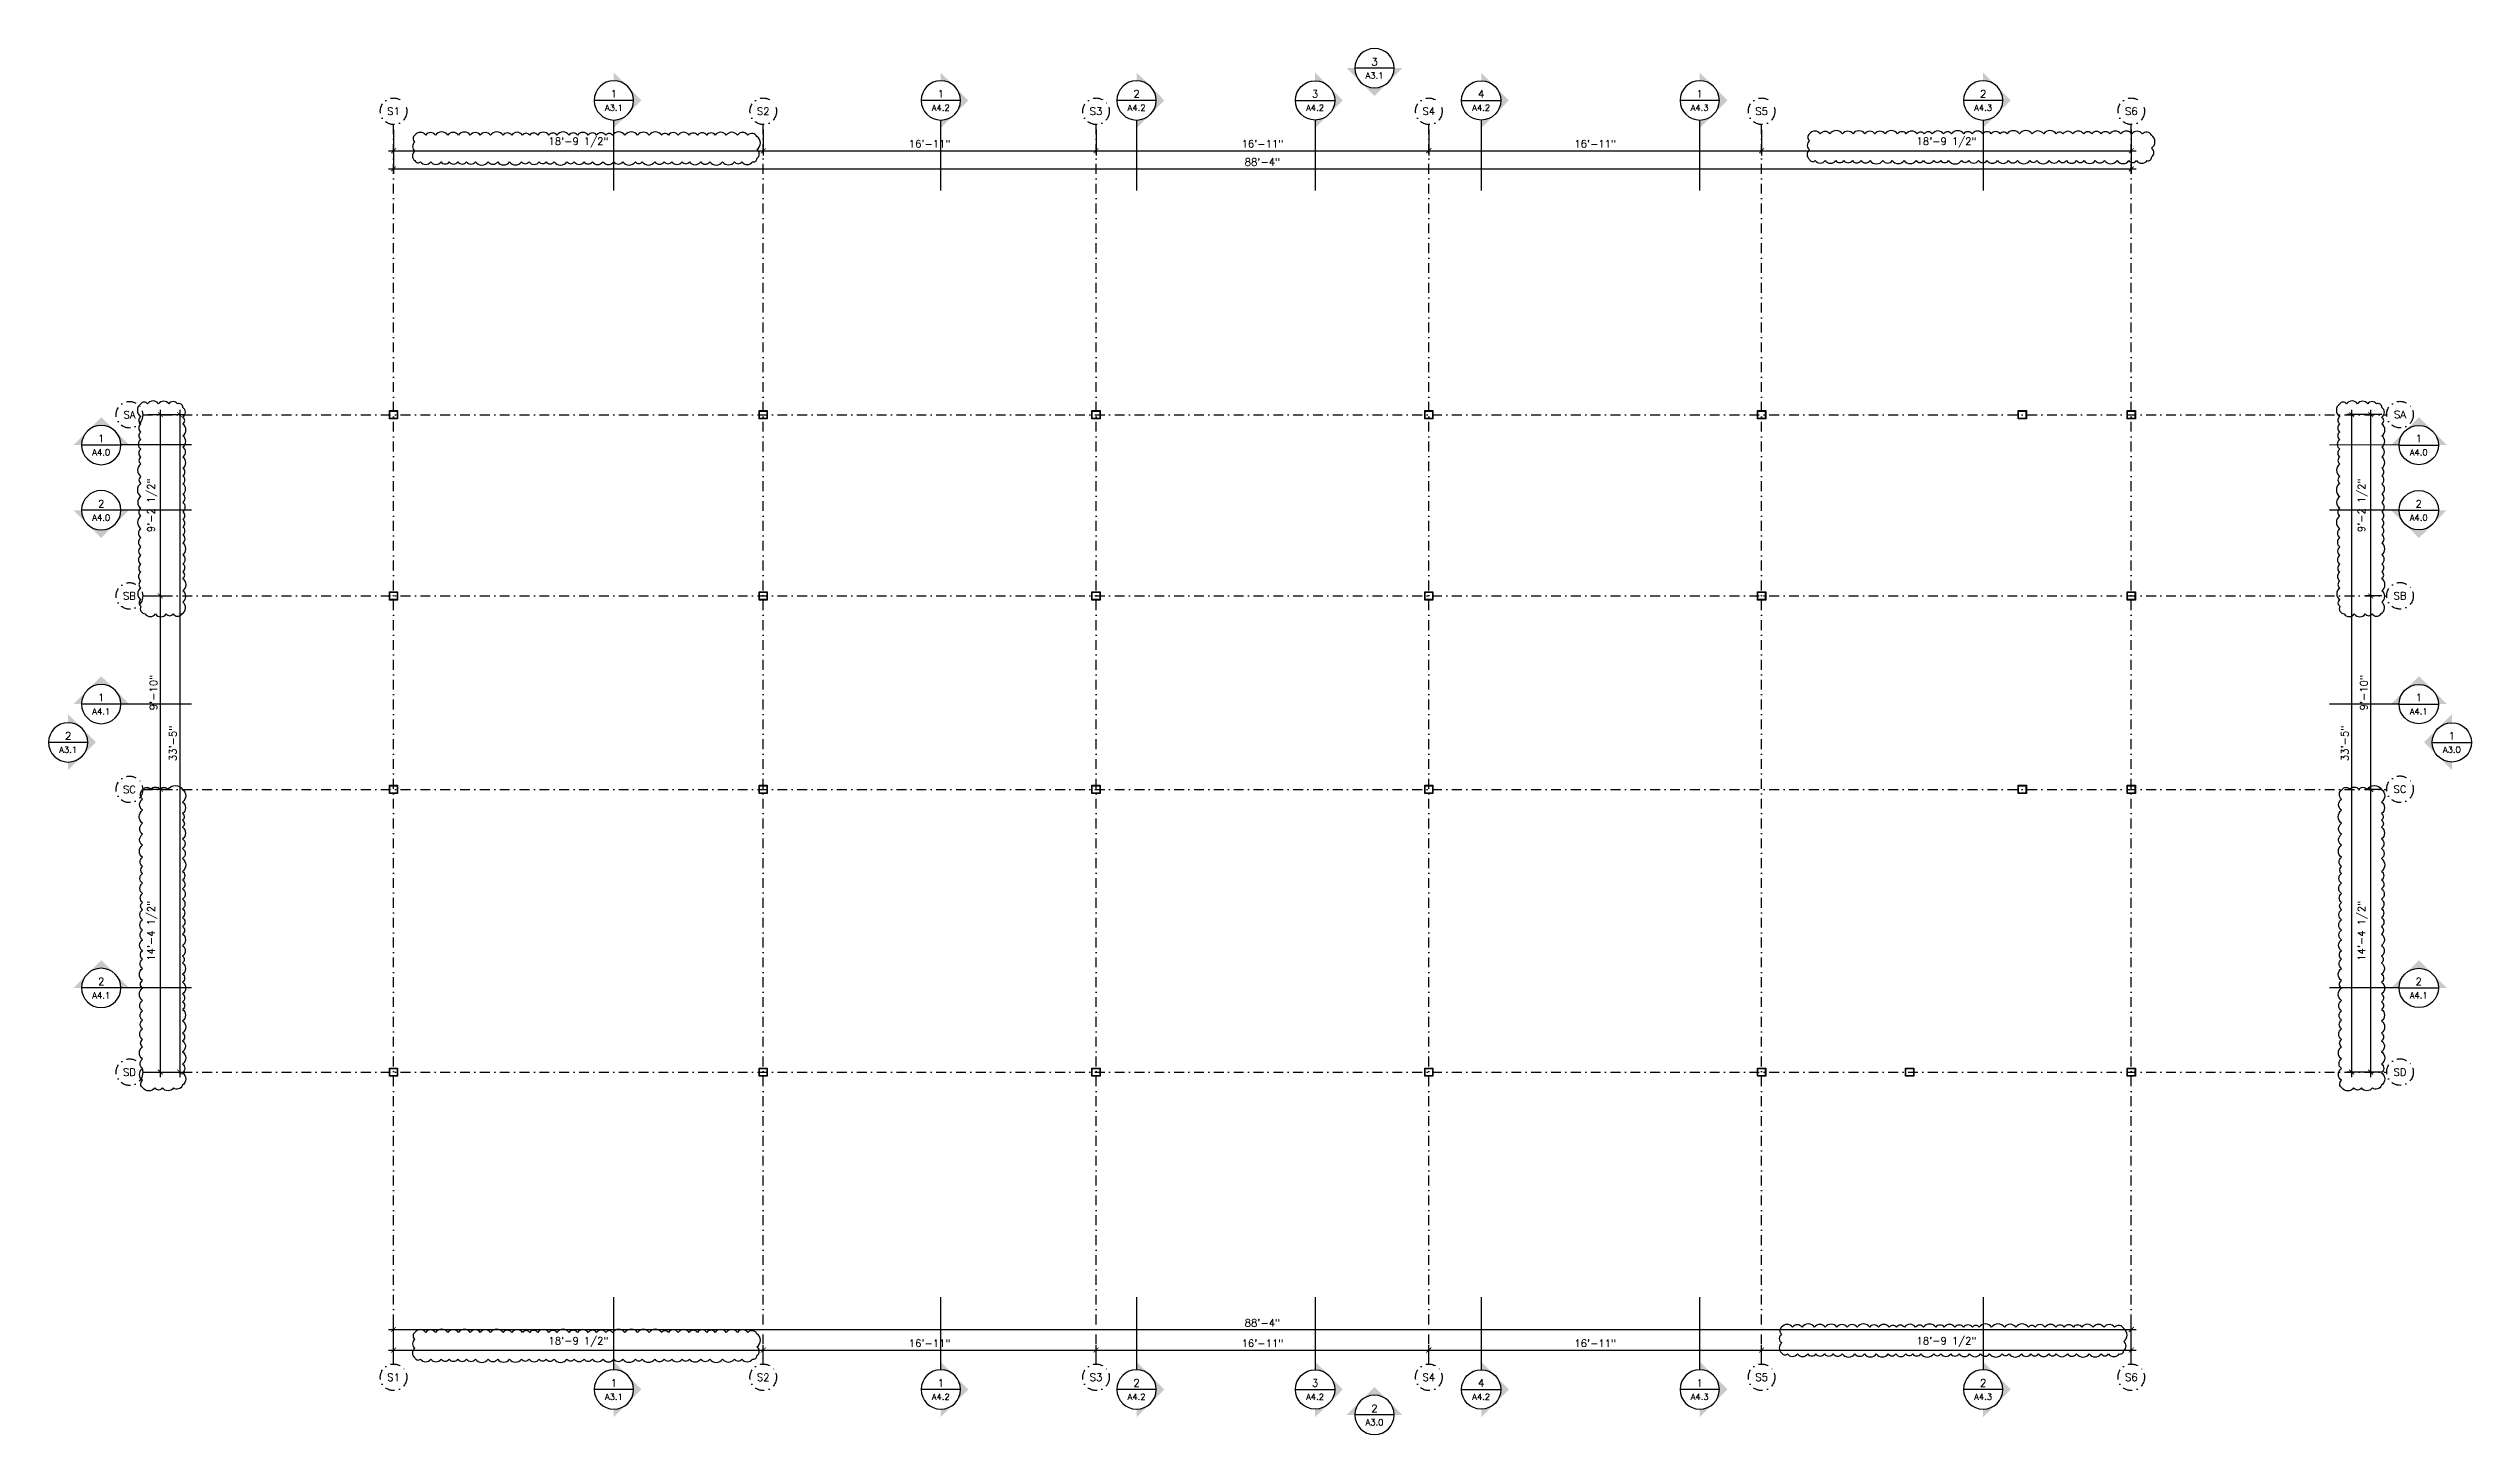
# Model space of a CAD drawing. Header units: inches. Extents: x -5150 to -482, y 8767 to 10802.
# Drawn here: x -5150 to -3672, y 8767 to 9612 of the extents above; entities that cross this region are included whole.
import ezdxf
from ezdxf.enums import TextEntityAlignment as Align

# ---------------------------------------------------------------- set-up
doc = ezdxf.new("R2010")
doc.units = ezdxf.units.IN
doc.header["$LTSCALE"] = 24
doc.header["$MEASUREMENT"] = 0
doc.linetypes.add('DASHDOT', pattern=[1, 0.5, -0.25, 0, -0.25])
for name, color, linetype in [('A-ANNO-DIMS-S', 2, 'Continuous'), ('A-ANNO-REV1', 3, 'Continuous'), ('A-ANNO-TEXT-S', 4, 'Continuous'), ('S-ANNO-SYMB', 1, 'Continuous'), ('S-COL-0', 6, 'Continuous'), ('S-COL-1', 6, 'Continuous'), ('S-COL-2', 6, 'Continuous'), ('S-GRID-STEEL', 1, 'DASHDOT')]:
    doc.layers.add(name, color=color, linetype=linetype)
doc.styles.add('LOWDO_TEXT', font='simplex.shx')
doc.dimstyles.new('LOWDO_DIM_48', dxfattribs={"dimscale": 48, "dimtxt": 0.09375, "dimasz": 0.0625, "dimexe": 0.0625, "dimexo": 0.0625, "dimgap": 0.03125, "dimtad": 1, "dimdec": 3, "dimzin": 3, "dimdsep": 46, "dimlunit": 4, "dimtxsty": 'LOWDO_TEXT', "dimblk1": 'ARCHTICK', "dimblk2": 'ARCHTICK', "dimsah": 1, "dimcen": 0.0625, "dimdle": 0.0625, "dimclrd": 2, "dimclre": 2, "dimclrt": 3, "dimadec": 0, "dimazin": 0, "dimtfac": 1, "dimtdec": 3, "dimtmove": 1, "dimatfit": 3, "dimldrblk": 'ARCHTICK', "dimfxl": 1, "dimfrac": 2, "dimtolj": 1, "dimtzin": 0, "dimarcsym": 0})

msp = doc.modelspace()

# ---------------------------------------------------------------- texts
at = {"layer": 'A-ANNO-TEXT-S', "char_height": 4.5, "width": 3.544383, "attachment_point": 5, "style": 'LOWDO_TEXT'}
for s, insert in [('\\A1;S1', (-4939.0926, 9573.9403)), ('\\A1;S2', (-4713.5926, 9573.9403)), ('\\A1;S3', (-4510.5926, 9573.9403)), ('\\A1;S4', (-4307.5926, 9573.9403)), ('\\A1;S5', (-4104.5926, 9573.9403)), ('\\A1;S6', (-3879.0926, 9573.9403)), ('\\A1;S1', (-4939.0926, 8801.7542)), ('\\A1;S2', (-4713.5926, 8801.7542)), ('\\A1;S3', (-4510.5926, 8801.7542)), ('\\A1;S4', (-4307.5926, 8801.7542)), ('\\A1;S5', (-4104.5926, 8801.7542)), ('\\A1;S6', (-3879.0926, 8801.7542))]:
    msp.add_mtext(s, dxfattribs=dict(at, insert=insert))
at = {"layer": 'A-ANNO-TEXT-S', "char_height": 4.5, "attachment_point": 5, "style": 'LOWDO_TEXT'}
for s, insert in [('\\A1;SA', (-5100.2066, 9388.8448)), ('\\A1;SA', (-3715.1878, 9388.9391)), ('\\A1;SB', (-5100.2066, 9278.3416)), ('\\A1;SB', (-3715.1878, 9278.436)), ('\\A1;SC', (-5100.2066, 9160.3416)), ('\\A1;SC', (-3715.1878, 9160.436)), ('\\A1;SD', (-5100.2066, 8987.8447)), ('\\A1;SD', (-3715.1878, 8987.9391))]:
    msp.add_mtext(s, dxfattribs=dict(at, insert=insert))

# ---------------------------------------------------------------- blocks, each defined once
blk = doc.blocks.new('_ARCHTICK')
at = {"color": 0, "linetype": 'ByBlock', "const_width": 0.15}
blk.add_lwpolyline([(-0.5, -0.5), (0.5, 0.5)], dxfattribs=at)
blk = doc.blocks.new('*D171')
at = {"layer": 'A-ANNO-DIMS-S', "color": 2, "lineweight": -2, "transparency": 16777216}
for p, q in [((-4942.1, 9549.9), (-4710.6, 9549.9)), ((-4939.1, 9562.8), (-4939.1, 9546.9)), ((-4713.6, 9562.8), (-4713.6, 9546.9))]:
    blk.add_line(p, q, dxfattribs=at)
at = {"layer": 'DEFPOINTS', "color": 0, "transparency": 16777216}
for p in [(-4939.1, 9565.8), (-4713.6, 9565.8), (-4713.6, 9549.9), (-4310.3, 9505.8), (-4064.8, 9505.8), (-4064.8, 9496.6)]:
    blk.add_point(p, dxfattribs=at)
at = {"layer": 'A-ANNO-DIMS-S', "color": 2, "lineweight": -2, "transparency": 16777216, "xscale": 3, "yscale": 3, "zscale": 3, "rotation": 180}
blk.add_blockref('_ARCHTICK', (-4939.1, 9549.9), dxfattribs=at)
at = {"layer": 'A-ANNO-DIMS-S', "color": 2, "lineweight": -2, "transparency": 16777216, "xscale": 3, "yscale": 3, "zscale": 3}
blk.add_blockref('_ARCHTICK', (-4713.6, 9549.9), dxfattribs=at)
at = {"layer": 'A-ANNO-DIMS-S', "color": 3, "transparency": 16777216, "insert": (-4826.3, 9554.9), "char_height": 4.5, "attachment_point": 5, "style": 'LOWDO_TEXT'}
blk.add_mtext('\\A1;18\'-9 1/2"', dxfattribs=at)
blk = doc.blocks.new('*D164')
at = {"layer": 'A-ANNO-DIMS-S', "color": 2, "lineweight": -2, "transparency": 16777216}
for p, q in [((-4716.6, 9549.9), (-4507.6, 9549.9)), ((-4713.6, 9562.8), (-4713.6, 9546.9)), ((-4510.6, 9562.8), (-4510.6, 9546.9))]:
    blk.add_line(p, q, dxfattribs=at)
at = {"layer": 'DEFPOINTS', "color": 0, "transparency": 16777216}
for p in [(-4713.6, 9565.8), (-4510.6, 9565.8), (-4510.6, 9549.9), (-4663.6, 8879.3), (-4891.6, 8857.9), (-4663.6, 8857.9)]:
    blk.add_point(p, dxfattribs=at)
at = {"layer": 'A-ANNO-DIMS-S', "color": 2, "lineweight": -2, "transparency": 16777216, "xscale": 3, "yscale": 3, "zscale": 3, "rotation": 180}
blk.add_blockref('_ARCHTICK', (-4713.6, 9549.9), dxfattribs=at)
at = {"layer": 'A-ANNO-DIMS-S', "color": 2, "lineweight": -2, "transparency": 16777216, "xscale": 3, "yscale": 3, "zscale": 3}
blk.add_blockref('_ARCHTICK', (-4510.6, 9549.9), dxfattribs=at)
at = {"layer": 'A-ANNO-DIMS-S', "color": 3, "transparency": 16777216, "insert": (-4612.1, 9554.1), "char_height": 4.5, "attachment_point": 5, "style": 'LOWDO_TEXT'}
blk.add_mtext('\\A1;16\'-11"', dxfattribs=at)
blk = doc.blocks.new('*D165')
at = {"layer": 'A-ANNO-DIMS-S', "color": 2, "lineweight": -2, "transparency": 16777216}
for p, q in [((-4513.6, 9549.9), (-4304.6, 9549.9)), ((-4510.6, 9562.8), (-4510.6, 9546.9)), ((-4307.6, 9562.8), (-4307.6, 9546.9))]:
    blk.add_line(p, q, dxfattribs=at)
at = {"layer": 'DEFPOINTS', "color": 0, "transparency": 16777216}
for p in [(-4510.6, 9565.8), (-4307.6, 9565.8), (-4307.6, 9549.9), (-4455.3, 8879.3), (-4663.6, 8857.9), (-4455.3, 8857.9)]:
    blk.add_point(p, dxfattribs=at)
at = {"layer": 'A-ANNO-DIMS-S', "color": 2, "lineweight": -2, "transparency": 16777216, "xscale": 3, "yscale": 3, "zscale": 3, "rotation": 180}
blk.add_blockref('_ARCHTICK', (-4510.6, 9549.9), dxfattribs=at)
at = {"layer": 'A-ANNO-DIMS-S', "color": 2, "lineweight": -2, "transparency": 16777216, "xscale": 3, "yscale": 3, "zscale": 3}
blk.add_blockref('_ARCHTICK', (-4307.6, 9549.9), dxfattribs=at)
at = {"layer": 'A-ANNO-DIMS-S', "color": 3, "transparency": 16777216, "insert": (-4409.1, 9554.1), "char_height": 4.5, "attachment_point": 5, "style": 'LOWDO_TEXT'}
blk.add_mtext('\\A1;16\'-11"', dxfattribs=at)
blk = doc.blocks.new('*D166')
at = {"layer": 'A-ANNO-DIMS-S', "color": 2, "lineweight": -2, "transparency": 16777216}
for p, q in [((-4310.6, 9549.9), (-4101.6, 9549.9)), ((-4307.6, 9562.8), (-4307.6, 9546.9)), ((-4104.6, 9562.8), (-4104.6, 9546.9))]:
    blk.add_line(p, q, dxfattribs=at)
at = {"layer": 'DEFPOINTS', "color": 0, "transparency": 16777216}
for p in [(-4307.6, 9565.8), (-4104.6, 9565.8), (-4104.6, 9549.9), (-4302.8, 8879.3), (-4302.8, 8869.9), (-4455.3, 8857.9)]:
    blk.add_point(p, dxfattribs=at)
at = {"layer": 'A-ANNO-DIMS-S', "color": 2, "lineweight": -2, "transparency": 16777216, "xscale": 3, "yscale": 3, "zscale": 3, "rotation": 180}
blk.add_blockref('_ARCHTICK', (-4307.6, 9549.9), dxfattribs=at)
at = {"layer": 'A-ANNO-DIMS-S', "color": 2, "lineweight": -2, "transparency": 16777216, "xscale": 3, "yscale": 3, "zscale": 3}
blk.add_blockref('_ARCHTICK', (-4104.6, 9549.9), dxfattribs=at)
at = {"layer": 'A-ANNO-DIMS-S', "color": 3, "transparency": 16777216, "insert": (-4206.1, 9554.1), "char_height": 4.5, "attachment_point": 5, "style": 'LOWDO_TEXT'}
blk.add_mtext('\\A1;16\'-11"', dxfattribs=at)
blk = doc.blocks.new('*D167')
at = {"layer": 'A-ANNO-DIMS-S', "color": 2, "lineweight": -2, "transparency": 16777216}
for p, q in [((-4107.6, 9549.9), (-3876.1, 9549.9)), ((-4104.6, 9562.8), (-4104.6, 9546.9)), ((-3879.1, 9562.8), (-3879.1, 9546.9))]:
    blk.add_line(p, q, dxfattribs=at)
at = {"layer": 'DEFPOINTS', "color": 0, "transparency": 16777216}
for p in [(-4104.6, 9565.8), (-3879.1, 9565.8), (-3879.1, 9549.9), (-4302.8, 8869.9), (-4064.8, 8879.3), (-4064.8, 8869.9)]:
    blk.add_point(p, dxfattribs=at)
at = {"layer": 'A-ANNO-DIMS-S', "color": 2, "lineweight": -2, "transparency": 16777216, "xscale": 3, "yscale": 3, "zscale": 3, "rotation": 180}
blk.add_blockref('_ARCHTICK', (-4104.6, 9549.9), dxfattribs=at)
at = {"layer": 'A-ANNO-DIMS-S', "color": 2, "lineweight": -2, "transparency": 16777216, "xscale": 3, "yscale": 3, "zscale": 3}
blk.add_blockref('_ARCHTICK', (-3879.1, 9549.9), dxfattribs=at)
at = {"layer": 'A-ANNO-DIMS-S', "color": 3, "transparency": 16777216, "insert": (-3991.8, 9554.9), "char_height": 4.5, "attachment_point": 5, "style": 'LOWDO_TEXT'}
blk.add_mtext('\\A1;18\'-9 1/2"', dxfattribs=at)
blk = doc.blocks.new('*D102')
at = {"layer": 'A-ANNO-DIMS-S', "color": 2, "lineweight": -2, "transparency": 16777216}
for p, q in [((-4942.1, 8818.4), (-4710.6, 8818.4)), ((-4939.1, 8812.9), (-4939.1, 8821.4)), ((-4713.6, 8812.9), (-4713.6, 8821.4))]:
    blk.add_line(p, q, dxfattribs=at)
at = {"layer": 'DEFPOINTS', "color": 0, "transparency": 16777216}
for p in [(-4939.1, 8809.9), (-4713.6, 8818.4), (-4713.6, 8809.9)]:
    blk.add_point(p, dxfattribs=at)
at = {"layer": 'A-ANNO-DIMS-S', "color": 2, "lineweight": -2, "transparency": 16777216, "xscale": 3, "yscale": 3, "zscale": 3, "rotation": 180}
blk.add_blockref('_ARCHTICK', (-4939.1, 8818.4), dxfattribs=at)
at = {"layer": 'A-ANNO-DIMS-S', "color": 2, "lineweight": -2, "transparency": 16777216, "xscale": 3, "yscale": 3, "zscale": 3}
blk.add_blockref('_ARCHTICK', (-4713.6, 8818.4), dxfattribs=at)
at = {"layer": 'A-ANNO-DIMS-S', "color": 3, "transparency": 16777216, "insert": (-4826.3, 8823.3), "char_height": 4.5, "attachment_point": 5, "style": 'LOWDO_TEXT'}
blk.add_mtext('\\A1;18\'-9 1/2"', dxfattribs=at)
blk = doc.blocks.new('*D103')
at = {"layer": 'A-ANNO-DIMS-S', "color": 2, "lineweight": -2, "transparency": 16777216}
for p, q in [((-4716.6, 8818.4), (-4507.6, 8818.4)), ((-4713.6, 8812.9), (-4713.6, 8821.4)), ((-4510.6, 8812.9), (-4510.6, 8821.4))]:
    blk.add_line(p, q, dxfattribs=at)
at = {"layer": 'DEFPOINTS', "color": 0, "transparency": 16777216}
for p in [(-4713.6, 8809.9), (-4510.6, 8818.4), (-4510.6, 8809.9)]:
    blk.add_point(p, dxfattribs=at)
at = {"layer": 'A-ANNO-DIMS-S', "color": 2, "lineweight": -2, "transparency": 16777216, "xscale": 3, "yscale": 3, "zscale": 3, "rotation": 180}
blk.add_blockref('_ARCHTICK', (-4713.6, 8818.4), dxfattribs=at)
at = {"layer": 'A-ANNO-DIMS-S', "color": 2, "lineweight": -2, "transparency": 16777216, "xscale": 3, "yscale": 3, "zscale": 3}
blk.add_blockref('_ARCHTICK', (-4510.6, 8818.4), dxfattribs=at)
at = {"layer": 'A-ANNO-DIMS-S', "color": 3, "transparency": 16777216, "insert": (-4612.1, 8822.5), "char_height": 4.5, "attachment_point": 5, "style": 'LOWDO_TEXT'}
blk.add_mtext('\\A1;16\'-11"', dxfattribs=at)
blk = doc.blocks.new('*D104')
at = {"layer": 'A-ANNO-DIMS-S', "color": 2, "lineweight": -2, "transparency": 16777216}
for p, q in [((-4513.6, 8818.4), (-4304.6, 8818.4)), ((-4510.6, 8812.9), (-4510.6, 8821.4)), ((-4307.6, 8812.9), (-4307.6, 8821.4))]:
    blk.add_line(p, q, dxfattribs=at)
at = {"layer": 'DEFPOINTS', "color": 0, "transparency": 16777216}
for p in [(-4510.6, 8809.9), (-4307.6, 8818.4), (-4307.6, 8809.9)]:
    blk.add_point(p, dxfattribs=at)
at = {"layer": 'A-ANNO-DIMS-S', "color": 2, "lineweight": -2, "transparency": 16777216, "xscale": 3, "yscale": 3, "zscale": 3, "rotation": 180}
blk.add_blockref('_ARCHTICK', (-4510.6, 8818.4), dxfattribs=at)
at = {"layer": 'A-ANNO-DIMS-S', "color": 2, "lineweight": -2, "transparency": 16777216, "xscale": 3, "yscale": 3, "zscale": 3}
blk.add_blockref('_ARCHTICK', (-4307.6, 8818.4), dxfattribs=at)
at = {"layer": 'A-ANNO-DIMS-S', "color": 3, "transparency": 16777216, "insert": (-4409.1, 8822.5), "char_height": 4.5, "attachment_point": 5, "style": 'LOWDO_TEXT'}
blk.add_mtext('\\A1;16\'-11"', dxfattribs=at)
blk = doc.blocks.new('*D105')
at = {"layer": 'A-ANNO-DIMS-S', "color": 2, "lineweight": -2, "transparency": 16777216}
for p, q in [((-4310.6, 8818.4), (-4101.6, 8818.4)), ((-4307.6, 8812.9), (-4307.6, 8821.4)), ((-4104.6, 8812.9), (-4104.6, 8821.4))]:
    blk.add_line(p, q, dxfattribs=at)
at = {"layer": 'DEFPOINTS', "color": 0, "transparency": 16777216}
for p in [(-4307.6, 8809.9), (-4104.6, 8818.4), (-4104.6, 8809.9)]:
    blk.add_point(p, dxfattribs=at)
at = {"layer": 'A-ANNO-DIMS-S', "color": 2, "lineweight": -2, "transparency": 16777216, "xscale": 3, "yscale": 3, "zscale": 3, "rotation": 180}
blk.add_blockref('_ARCHTICK', (-4307.6, 8818.4), dxfattribs=at)
at = {"layer": 'A-ANNO-DIMS-S', "color": 2, "lineweight": -2, "transparency": 16777216, "xscale": 3, "yscale": 3, "zscale": 3}
blk.add_blockref('_ARCHTICK', (-4104.6, 8818.4), dxfattribs=at)
at = {"layer": 'A-ANNO-DIMS-S', "color": 3, "transparency": 16777216, "insert": (-4206.1, 8822.5), "char_height": 4.5, "attachment_point": 5, "style": 'LOWDO_TEXT'}
blk.add_mtext('\\A1;16\'-11"', dxfattribs=at)
blk = doc.blocks.new('*D106')
at = {"layer": 'A-ANNO-DIMS-S', "color": 2, "lineweight": -2, "transparency": 16777216}
for p, q in [((-4107.6, 8818.4), (-3876.1, 8818.4)), ((-4104.6, 8812.9), (-4104.6, 8821.4)), ((-3879.1, 8812.9), (-3879.1, 8821.4))]:
    blk.add_line(p, q, dxfattribs=at)
at = {"layer": 'DEFPOINTS', "color": 0, "transparency": 16777216}
for p in [(-4104.6, 8809.9), (-3879.1, 8818.4), (-3879.1, 8809.9)]:
    blk.add_point(p, dxfattribs=at)
at = {"layer": 'A-ANNO-DIMS-S', "color": 2, "lineweight": -2, "transparency": 16777216, "xscale": 3, "yscale": 3, "zscale": 3, "rotation": 180}
blk.add_blockref('_ARCHTICK', (-4104.6, 8818.4), dxfattribs=at)
at = {"layer": 'A-ANNO-DIMS-S', "color": 2, "lineweight": -2, "transparency": 16777216, "xscale": 3, "yscale": 3, "zscale": 3}
blk.add_blockref('_ARCHTICK', (-3879.1, 8818.4), dxfattribs=at)
at = {"layer": 'A-ANNO-DIMS-S', "color": 3, "transparency": 16777216, "insert": (-3991.8, 8823.3), "char_height": 4.5, "attachment_point": 5, "style": 'LOWDO_TEXT'}
blk.add_mtext('\\A1;18\'-9 1/2"', dxfattribs=at)
blk = doc.blocks.new('*D99')
at = {"layer": 'A-ANNO-DIMS-S', "color": 2, "lineweight": -2, "transparency": 16777216}
for p, q in [((-4939.1, 9562.8), (-4939.1, 9535.8)), ((-3879.1, 9562.8), (-3879.1, 9535.8)), ((-4942.1, 9538.8), (-3876.1, 9538.8))]:
    blk.add_line(p, q, dxfattribs=at)
at = {"layer": 'DEFPOINTS', "color": 0, "transparency": 16777216}
for p in [(-4939.1, 9565.8), (-3879.1, 9565.8), (-3879.1, 9538.8)]:
    blk.add_point(p, dxfattribs=at)
at = {"layer": 'A-ANNO-DIMS-S', "color": 2, "lineweight": -2, "transparency": 16777216, "xscale": 3, "yscale": 3, "zscale": 3, "rotation": 180}
blk.add_blockref('_ARCHTICK', (-4939.1, 9538.8), dxfattribs=at)
at = {"layer": 'A-ANNO-DIMS-S', "color": 2, "lineweight": -2, "transparency": 16777216, "xscale": 3, "yscale": 3, "zscale": 3}
blk.add_blockref('_ARCHTICK', (-3879.1, 9538.8), dxfattribs=at)
at = {"layer": 'A-ANNO-DIMS-S', "color": 3, "transparency": 16777216, "insert": (-4409.1, 9543), "char_height": 4.5, "attachment_point": 5, "style": 'LOWDO_TEXT'}
blk.add_mtext('\\A1;88\'-4"', dxfattribs=at)
blk = doc.blocks.new('*D109')
at = {"layer": 'A-ANNO-DIMS-S', "color": 2, "lineweight": -2, "transparency": 16777216}
for p, q in [((-4942.1, 8830.9), (-3876.1, 8830.9)), ((-4939.1, 8812.9), (-4939.1, 8833.9)), ((-3879.1, 8812.9), (-3879.1, 8833.9))]:
    blk.add_line(p, q, dxfattribs=at)
at = {"layer": 'DEFPOINTS', "color": 0, "transparency": 16777216}
for p in [(-3879.1, 8830.9), (-4939.1, 8809.9), (-3879.1, 8809.9)]:
    blk.add_point(p, dxfattribs=at)
at = {"layer": 'A-ANNO-DIMS-S', "color": 2, "lineweight": -2, "transparency": 16777216, "xscale": 3, "yscale": 3, "zscale": 3, "rotation": 180}
blk.add_blockref('_ARCHTICK', (-4939.1, 8830.9), dxfattribs=at)
at = {"layer": 'A-ANNO-DIMS-S', "color": 2, "lineweight": -2, "transparency": 16777216, "xscale": 3, "yscale": 3, "zscale": 3}
blk.add_blockref('_ARCHTICK', (-3879.1, 8830.9), dxfattribs=at)
at = {"layer": 'A-ANNO-DIMS-S', "color": 3, "transparency": 16777216, "insert": (-4409.1, 8835), "char_height": 4.5, "attachment_point": 5, "style": 'LOWDO_TEXT'}
blk.add_mtext('\\A1;88\'-4"', dxfattribs=at)
blk = doc.blocks.new('*D112')
at = {"layer": 'A-ANNO-DIMS-S', "color": 2, "lineweight": -2, "transparency": 16777216}
for p, q in [((-5089.1, 9388.9), (-5078.4, 9388.9)), ((-5081.4, 9391.9), (-5081.4, 9275.4)), ((-5089.1, 9278.4), (-5078.4, 9278.4))]:
    blk.add_line(p, q, dxfattribs=at)
at = {"layer": 'DEFPOINTS', "color": 0, "transparency": 16777216}
for p in [(-5092.1, 9388.9), (-5092.1, 9278.4), (-5081.4, 9278.4)]:
    blk.add_point(p, dxfattribs=at)
at = {"layer": 'A-ANNO-DIMS-S', "color": 2, "lineweight": -2, "transparency": 16777216, "xscale": 3, "yscale": 3, "zscale": 3}
for p, rotation in [((-5081.4, 9388.9), 90), ((-5081.4, 9278.4), 270)]:
    blk.add_blockref('_ARCHTICK', p, dxfattribs=dict(at, rotation=rotation))
at = {"layer": 'A-ANNO-DIMS-S', "color": 3, "transparency": 16777216, "insert": (-5086.3, 9333.6), "char_height": 4.5, "attachment_point": 5, "rotation": 90, "style": 'LOWDO_TEXT'}
blk.add_mtext('\\A1;9\'-2 1/2"', dxfattribs=at)
blk = doc.blocks.new('*D113')
at = {"layer": 'A-ANNO-DIMS-S', "color": 2, "lineweight": -2, "transparency": 16777216}
for p, q in [((-5089.1, 9278.4), (-5078.4, 9278.4)), ((-5081.4, 9281.4), (-5081.4, 9157.4)), ((-5089.1, 9160.4), (-5078.4, 9160.4))]:
    blk.add_line(p, q, dxfattribs=at)
at = {"layer": 'DEFPOINTS', "color": 0, "transparency": 16777216}
for p in [(-5092.1, 9278.4), (-5092.1, 9160.4), (-5081.4, 9160.4)]:
    blk.add_point(p, dxfattribs=at)
at = {"layer": 'A-ANNO-DIMS-S', "color": 2, "lineweight": -2, "transparency": 16777216, "xscale": 3, "yscale": 3, "zscale": 3}
for p, rotation in [((-5081.4, 9278.4), 90), ((-5081.4, 9160.4), 270)]:
    blk.add_blockref('_ARCHTICK', p, dxfattribs=dict(at, rotation=rotation))
at = {"layer": 'A-ANNO-DIMS-S', "color": 3, "transparency": 16777216, "insert": (-5085.6, 9219.4), "char_height": 4.5, "attachment_point": 5, "rotation": 90, "style": 'LOWDO_TEXT'}
blk.add_mtext('\\A1;9\'-10"', dxfattribs=at)
blk = doc.blocks.new('*D114')
at = {"layer": 'A-ANNO-DIMS-S', "color": 2, "lineweight": -2, "transparency": 16777216}
for p, q in [((-5089.1, 9160.4), (-5078.4, 9160.4)), ((-5081.4, 9163.4), (-5081.4, 8984.9)), ((-5089.1, 8987.9), (-5078.4, 8987.9))]:
    blk.add_line(p, q, dxfattribs=at)
at = {"layer": 'DEFPOINTS', "color": 0, "transparency": 16777216}
for p in [(-5092.1, 9160.4), (-5092.1, 8987.9), (-5081.4, 8987.9)]:
    blk.add_point(p, dxfattribs=at)
at = {"layer": 'A-ANNO-DIMS-S', "color": 2, "lineweight": -2, "transparency": 16777216, "xscale": 3, "yscale": 3, "zscale": 3}
for p, rotation in [((-5081.4, 9160.4), 90), ((-5081.4, 8987.9), 270)]:
    blk.add_blockref('_ARCHTICK', p, dxfattribs=dict(at, rotation=rotation))
at = {"layer": 'A-ANNO-DIMS-S', "color": 3, "transparency": 16777216, "insert": (-5086.3, 9074.1), "char_height": 4.5, "attachment_point": 5, "rotation": 90, "style": 'LOWDO_TEXT'}
blk.add_mtext('\\A1;14\'-4 1/2"', dxfattribs=at)
blk = doc.blocks.new('*D115')
at = {"layer": 'A-ANNO-DIMS-S', "color": 2, "lineweight": -2, "transparency": 16777216}
for p, q in [((-5089.1, 9388.9), (-5066.5, 9388.9)), ((-5069.5, 9391.9), (-5069.5, 8984.9)), ((-5089.1, 8987.9), (-5066.5, 8987.9))]:
    blk.add_line(p, q, dxfattribs=at)
at = {"layer": 'DEFPOINTS', "color": 0, "transparency": 16777216}
for p in [(-5092.1, 9388.9), (-5092.1, 8987.9), (-5069.5, 8987.9)]:
    blk.add_point(p, dxfattribs=at)
at = {"layer": 'A-ANNO-DIMS-S', "color": 2, "lineweight": -2, "transparency": 16777216, "xscale": 3, "yscale": 3, "zscale": 3}
for p, rotation in [((-5069.5, 9388.9), 90), ((-5069.5, 8987.9), 270)]:
    blk.add_blockref('_ARCHTICK', p, dxfattribs=dict(at, rotation=rotation))
at = {"layer": 'A-ANNO-DIMS-S', "color": 3, "transparency": 16777216, "insert": (-5073.7, 9188.4), "char_height": 4.5, "attachment_point": 5, "rotation": 90, "style": 'LOWDO_TEXT'}
blk.add_mtext('\\A1;33\'-5"', dxfattribs=at)
blk = doc.blocks.new('*D117')
at = {"layer": 'A-ANNO-DIMS-S', "color": 2, "lineweight": -2, "transparency": 16777216}
for p, q in [((-3726.3, 9388.9), (-3736.1, 9388.9)), ((-3733.1, 9391.9), (-3733.1, 9275.3)), ((-3726.3, 9278.3), (-3736.1, 9278.3))]:
    blk.add_line(p, q, dxfattribs=at)
at = {"layer": 'DEFPOINTS', "color": 0, "transparency": 16777216}
for p in [(-3723.3, 9388.9), (-3733.1, 9278.3), (-3723.3, 9278.3)]:
    blk.add_point(p, dxfattribs=at)
at = {"layer": 'A-ANNO-DIMS-S', "color": 2, "lineweight": -2, "transparency": 16777216, "xscale": 3, "yscale": 3, "zscale": 3}
for p, rotation in [((-3733.1, 9388.9), 90), ((-3733.1, 9278.3), 270)]:
    blk.add_blockref('_ARCHTICK', p, dxfattribs=dict(at, rotation=rotation))
at = {"layer": 'A-ANNO-DIMS-S', "color": 3, "transparency": 16777216, "insert": (-3738, 9333.6), "char_height": 4.5, "attachment_point": 5, "rotation": 90, "style": 'LOWDO_TEXT'}
blk.add_mtext('\\A1;9\'-2 1/2"', dxfattribs=at)
blk = doc.blocks.new('*D118')
at = {"layer": 'A-ANNO-DIMS-S', "color": 2, "lineweight": -2, "transparency": 16777216}
for p, q in [((-3726.3, 9278.3), (-3736.1, 9278.3)), ((-3733.1, 9281.3), (-3733.1, 9157.3)), ((-3726.3, 9160.3), (-3736.1, 9160.3))]:
    blk.add_line(p, q, dxfattribs=at)
at = {"layer": 'DEFPOINTS', "color": 0, "transparency": 16777216}
for p in [(-3723.3, 9278.3), (-3733.1, 9160.3), (-3723.3, 9160.3)]:
    blk.add_point(p, dxfattribs=at)
at = {"layer": 'A-ANNO-DIMS-S', "color": 2, "lineweight": -2, "transparency": 16777216, "xscale": 3, "yscale": 3, "zscale": 3}
for p, rotation in [((-3733.1, 9278.3), 90), ((-3733.1, 9160.3), 270)]:
    blk.add_blockref('_ARCHTICK', p, dxfattribs=dict(at, rotation=rotation))
at = {"layer": 'A-ANNO-DIMS-S', "color": 3, "transparency": 16777216, "insert": (-3737.3, 9219.3), "char_height": 4.5, "attachment_point": 5, "rotation": 90, "style": 'LOWDO_TEXT'}
blk.add_mtext('\\A1;9\'-10"', dxfattribs=at)
blk = doc.blocks.new('*D119')
at = {"layer": 'A-ANNO-DIMS-S', "color": 2, "lineweight": -2, "transparency": 16777216}
for p, q in [((-3726.3, 9160.3), (-3736.1, 9160.3)), ((-3733.1, 9163.3), (-3733.1, 8984.9)), ((-3726.3, 8987.9), (-3736.1, 8987.9))]:
    blk.add_line(p, q, dxfattribs=at)
at = {"layer": 'DEFPOINTS', "color": 0, "transparency": 16777216}
for p in [(-3723.3, 9160.3), (-3733.1, 8987.9), (-3723.3, 8987.9)]:
    blk.add_point(p, dxfattribs=at)
at = {"layer": 'A-ANNO-DIMS-S', "color": 2, "lineweight": -2, "transparency": 16777216, "xscale": 3, "yscale": 3, "zscale": 3}
for p, rotation in [((-3733.1, 9160.3), 90), ((-3733.1, 8987.9), 270)]:
    blk.add_blockref('_ARCHTICK', p, dxfattribs=dict(at, rotation=rotation))
at = {"layer": 'A-ANNO-DIMS-S', "color": 3, "transparency": 16777216, "insert": (-3738, 9074.1), "char_height": 4.5, "attachment_point": 5, "rotation": 90, "style": 'LOWDO_TEXT'}
blk.add_mtext('\\A1;14\'-4 1/2"', dxfattribs=at)
blk = doc.blocks.new('*D120')
at = {"layer": 'A-ANNO-DIMS-S', "color": 2, "lineweight": -2, "transparency": 16777216}
for p, q in [((-3726.3, 9388.9), (-3747.7, 9388.9)), ((-3744.7, 9391.9), (-3744.7, 8984.9)), ((-3726.3, 8987.9), (-3747.7, 8987.9))]:
    blk.add_line(p, q, dxfattribs=at)
at = {"layer": 'DEFPOINTS', "color": 0, "transparency": 16777216}
for p in [(-3723.3, 9388.9), (-3744.7, 8987.9), (-3723.3, 8987.9)]:
    blk.add_point(p, dxfattribs=at)
at = {"layer": 'A-ANNO-DIMS-S', "color": 2, "lineweight": -2, "transparency": 16777216, "xscale": 3, "yscale": 3, "zscale": 3}
for p, rotation in [((-3744.7, 9388.9), 90), ((-3744.7, 8987.9), 270)]:
    blk.add_blockref('_ARCHTICK', p, dxfattribs=dict(at, rotation=rotation))
at = {"layer": 'A-ANNO-DIMS-S', "color": 3, "transparency": 16777216, "insert": (-3748.9, 9188.4), "char_height": 4.5, "attachment_point": 5, "rotation": 90, "style": 'LOWDO_TEXT'}
blk.add_mtext('\\A1;33\'-5"', dxfattribs=at)
blk = doc.blocks.new('LOWDO_Section_head')
h = blk.add_hatch(color=1)
h.paths.add_polyline_path([(-0.353, 0), (-0.177, -0.177, -0.414214), (-0.177, 0.177)])
h.paths.add_polyline_path([(-0.177, -0.177), (0, -0.353), (0, -0.25, -0.198912)])
h.paths.add_polyline_path([(-0.177, 0.177, -0.198912), (0, 0.25), (0, 0.353)])
blk = doc.blocks.new('SECTION_MARKER_b')
at = {"color": 1}
blk.add_line((3255.308, -542.181), (3255.808, -542.181), dxfattribs=at)
blk.add_circle((3255.558, -542.181), 0.25, dxfattribs=at)
at = {"color": 3, "style": 'LOWDO_TEXT'}
for tag, height, p in [('SHEET', 0.0781, (3255.558, -542.275)), ('NO', 0.0938, (3255.558, -542.099))]:
    blk.add_attdef(tag, text='', height=height, dxfattribs=at).set_placement(p, align=Align.MIDDLE_CENTER)
for tag, p in [('NOTE1', (3255.902, -542.275)), ('NOTE2', (3255.902, -542.395))]:
    blk.add_attdef(tag, text='', height=0.0781, dxfattribs=at).set_placement(p, align=Align.MIDDLE_LEFT)

# ---------------------------------------------------------------- dimensions: what is measured, and where the dimension line sits
at = {"layer": 'A-ANNO-DIMS-S'}
for base, p1, p2, picture, middle in [((-4713.5926, 9549.9262), (-4939.0926, 9565.8403), (-4713.5926, 9565.8403), '*D171', (-4826.3426, 9554.8548)), ((-3879.0926, 9538.831), (-4939.0926, 9565.8403), (-3879.0926, 9565.8403), '*D99', (-4409.0926, 9543.0095)), ((-4510.5926, 9549.9262), (-4713.5926, 9565.8403), (-4510.5926, 9565.8403), '*D164', (-4612.0926, 9554.1048)), ((-4307.5926, 9549.9262), (-4510.5926, 9565.8403), (-4307.5926, 9565.8403), '*D165', (-4409.0926, 9554.1048)), ((-4104.5926, 9549.9262), (-4307.5926, 9565.8403), (-4104.5926, 9565.8403), '*D166', (-4206.0926, 9554.1048)), ((-3879.0926, 9549.9262), (-4104.5926, 9565.8403), (-3879.0926, 9565.8403), '*D167', (-3991.8426, 9554.8548)), ((-3879.0926, 8830.8708), (-4939.0926, 8809.8542), (-3879.0926, 8809.8542), '*D109', (-4409.0926, 8835.0494)), ((-4713.5926, 8818.3543), (-4939.0926, 8809.8542), (-4713.5926, 8809.8542), '*D102', (-4826.3426, 8823.2828)), ((-4510.5926, 8818.3543), (-4713.5926, 8809.8542), (-4510.5926, 8809.8542), '*D103', (-4612.0926, 8822.5328)), ((-4307.5926, 8818.3543), (-4510.5926, 8809.8542), (-4307.5926, 8809.8542), '*D104', (-4409.0926, 8822.5328)), ((-4104.5926, 8818.3543), (-4307.5926, 8809.8542), (-4104.5926, 8809.8542), '*D105', (-4206.0926, 8822.5328)), ((-3879.0926, 8818.3543), (-4104.5926, 8809.8542), (-3879.0926, 8809.8542), '*D106', (-3991.8426, 8823.2828))]:
    dim = msp.add_linear_dim(base=base, p1=p1, p2=p2, dimstyle='LOWDO_DIM_48', dxfattribs=at)
    dim.commit()
    dim.dimension.update_dxf_attribs({"geometry": picture, "text_midpoint": middle})
for base, p1, p2, picture, middle in [((-5081.3928, 9278.3551), (-5092.1066, 9388.8583), (-5092.1066, 9278.3551), '*D112', (-5086.3214, 9333.6067)), ((-5069.4798, 8987.8583), (-5092.1066, 9388.8583), (-5092.1066, 8987.8583), '*D115', (-5073.6584, 9188.3583)), ((-3744.6894, 8987.8504), (-3723.2878, 9388.8504), (-3723.2878, 8987.8504), '*D120', (-3748.8679, 9188.3504)), ((-3733.1151, 9278.3472), (-3723.2878, 9388.8504), (-3723.2878, 9278.3472), '*D117', (-3738.0437, 9333.5988)), ((-5081.3928, 9160.3551), (-5092.1066, 9278.3551), (-5092.1066, 9160.3551), '*D113', (-5085.5714, 9219.3551)), ((-3733.1151, 9160.3472), (-3723.2878, 9278.3472), (-3723.2878, 9160.3472), '*D118', (-3737.2937, 9219.3472)), ((-5081.3928, 8987.8583), (-5092.1066, 9160.3551), (-5092.1066, 8987.8583), '*D114', (-5086.3214, 9074.1067)), ((-3733.1151, 8987.8504), (-3723.2878, 9160.3472), (-3723.2878, 8987.8504), '*D119', (-3738.0437, 9074.0988))]:
    dim = msp.add_linear_dim(base=base, p1=p1, p2=p2, angle=90, dimstyle='LOWDO_DIM_48', dxfattribs=at)
    dim.commit()
    dim.dimension.update_dxf_attribs({"geometry": picture, "text_midpoint": middle})

# ---------------------------------------------------------------- linework, layer by layer
at = {"layer": 'A-ANNO-REV1'}
for points in [[(-4926.0422, 9559.3759, 0.52056705), (-4926.0422, 9555.1563, 0.52056705), (-4926.0422, 9549.6395, 0.52056705), (-4926.0422, 9543.8477, 0.52056705), (-4922.5723, 9543.1258, 0.52056705), (-4916.4294, 9543.1258, 0.52056705), (-4910.0711, 9543.1258, 0.52056705), (-4905.1299, 9543.1258, 0.52056705), (-4899.9325, 9543.1258, 0.52056705), (-4894.5986, 9543.1258, 0.52056705), (-4889.1492, 9543.1258, 0.52056705), (-4881.342, 9543.1258, 0.52056705), (-4875.5578, 9543.1258, 0.52056705), (-4868.3413, 9543.1258, 0.52056705), (-4861.0538, 9543.1258, 0.52056705), (-4856.4591, 9543.1258, 0.52056705), (-4850.2155, 9543.1258, 0.52056705), (-4846.0242, 9543.1258, 0.52056705), (-4841.181, 9543.1258, 0.52056705), (-4833.3115, 9543.1258, 0.52056705), (-4828.8668, 9543.1258, 0.52056705), (-4822.9092, 9543.1258, 0.52056705), (-4817.8097, 9543.1258, 0.52056705), (-4811.3668, 9543.1258, 0.52056705), (-4804.6938, 9543.1258, 0.52056705), (-4799.1963, 9543.1258, 0.52056705), (-4791.6003, 9543.1258, 0.52056705), (-4787.3627, 9543.1258, 0.52056705), (-4779.8248, 9543.1258, 0.52056705), (-4773.9745, 9543.1258, 0.52056705), (-4769.3672, 9543.1258, 0.52056705), (-4763.1155, 9543.1258, 0.52056705), (-4758.537, 9543.1258, 0.52056705), (-4751.7365, 9543.1258, 0.52056705), (-4746.1573, 9543.1258, 0.52056705), (-4738.4063, 9543.1258, 0.52056705), (-4731.2197, 9543.1258, 0.52056705), (-4726.6154, 9543.1258, 0.52056705), (-4720.1674, 9543.1258, 0.52056705), (-4717.4116, 9545.1824, 0.52056705), (-4717.4116, 9550.6588, 0.52056705), (-4717.4116, 9558.5404, 0.52056705), (-4723.0419, 9559.3759, 0.52056705), (-4729.3865, 9559.3759, 0.52056705), (-4736.1117, 9559.3759, 0.52056705), (-4742.9066, 9559.3759, 0.52056705), (-4748.0679, 9559.3759, 0.52056705), (-4753.7764, 9559.3759, 0.52056705), (-4758.784, 9559.3759, 0.52056705), (-4765.429, 9559.3759, 0.52056705), (-4771.486, 9559.3759, 0.52056705), (-4775.5521, 9559.3759, 0.52056705), (-4783.2046, 9559.3759, 0.52056705), (-4790.208, 9559.3759, 0.52056705), (-4797.9764, 9559.3759, 0.52056705), (-4805.5567, 9559.3759, 0.52056705), (-4809.6987, 9559.3759, 0.52056705), (-4815.2084, 9559.3759, 0.52056705), (-4820.3211, 9559.3759, 0.52056705), (-4826.9112, 9559.3759, 0.52056705), (-4831.9961, 9559.3759, 0.52056705), (-4839.4545, 9559.3759, 0.52056705), (-4844.3037, 9559.3759, 0.52056705), (-4851.1942, 9559.3759, 0.52056705), (-4856.0753, 9559.3759, 0.52056705), (-4860.3743, 9559.3759, 0.52056705), (-4867.0524, 9559.3759, 0.52056705), (-4872.2868, 9559.3759, 0.52056705), (-4879.9967, 9559.3759, 0.52056705), (-4886.1728, 9559.3759, 0.52056705), (-4892.294, 9559.3759, 0.52056705), (-4899.4846, 9559.3759, 0.52056705), (-4905.9459, 9559.3759, 0.52056705), (-4913.578, 9559.3759, 0.52056705), (-4919.4898, 9559.3759, 0.52056705)], [(-4075.3615, 9560.1353, 0.52056705), (-4075.3615, 9555.9157, 0.52056705), (-4075.3615, 9550.3989, 0.52056705), (-4075.3615, 9544.6071, 0.52056705), (-4071.8917, 9543.8852, 0.52056705), (-4065.7488, 9543.8852, 0.52056705), (-4059.3905, 9543.8852, 0.52056705), (-4054.4493, 9543.8852, 0.52056705), (-4049.2518, 9543.8852, 0.52056705), (-4043.9179, 9543.8852, 0.52056705), (-4038.4686, 9543.8852, 0.52056705), (-4030.6614, 9543.8852, 0.52056705), (-4024.8772, 9543.8852, 0.52056705), (-4017.6607, 9543.8852, 0.52056705), (-4010.3732, 9543.8852, 0.52056705), (-4005.7785, 9543.8852, 0.52056705), (-3999.5349, 9543.8852, 0.52056705), (-3995.3436, 9543.8852, 0.52056705), (-3990.5004, 9543.8852, 0.52056705), (-3982.6309, 9543.8852, 0.52056705), (-3978.1862, 9543.8852, 0.52056705), (-3972.2286, 9543.8852, 0.52056705), (-3967.1291, 9543.8852, 0.52056705), (-3960.6862, 9543.8852, 0.52056705), (-3954.0132, 9543.8852, 0.52056705), (-3948.5157, 9543.8852, 0.52056705), (-3940.9197, 9543.8852, 0.52056705), (-3936.6821, 9543.8852, 0.52056705), (-3929.1442, 9543.8852, 0.52056705), (-3923.2939, 9543.8852, 0.52056705), (-3918.6866, 9543.8852, 0.52056705), (-3912.4349, 9543.8852, 0.52056705), (-3907.8564, 9543.8852, 0.52056705), (-3901.0559, 9543.8852, 0.52056705), (-3895.4766, 9543.8852, 0.52056705), (-3887.7257, 9543.8852, 0.52056705), (-3880.5391, 9543.8852, 0.52056705), (-3875.9348, 9543.8852, 0.52056705), (-3869.4868, 9543.8852, 0.52056705), (-3866.731, 9545.9418, 0.52056705), (-3866.731, 9551.4183, 0.52056705), (-3866.731, 9559.2999, 0.52056705), (-3872.3613, 9560.1353, 0.52056705), (-3878.7059, 9560.1353, 0.52056705), (-3885.4311, 9560.1353, 0.52056705), (-3892.226, 9560.1353, 0.52056705), (-3897.3873, 9560.1353, 0.52056705), (-3903.0958, 9560.1353, 0.52056705), (-3908.1034, 9560.1353, 0.52056705), (-3914.7484, 9560.1353, 0.52056705), (-3920.8054, 9560.1353, 0.52056705), (-3924.8715, 9560.1353, 0.52056705), (-3932.524, 9560.1353, 0.52056705), (-3939.5274, 9560.1353, 0.52056705), (-3947.2958, 9560.1353, 0.52056705), (-3954.8761, 9560.1353, 0.52056705), (-3959.0181, 9560.1353, 0.52056705), (-3964.5278, 9560.1353, 0.52056705), (-3969.6405, 9560.1353, 0.52056705), (-3976.2306, 9560.1353, 0.52056705), (-3981.3155, 9560.1353, 0.52056705), (-3988.7739, 9560.1353, 0.52056705), (-3993.6231, 9560.1353, 0.52056705), (-4000.5136, 9560.1353, 0.52056705), (-4005.3947, 9560.1353, 0.52056705), (-4009.6937, 9560.1353, 0.52056705), (-4016.3718, 9560.1353, 0.52056705), (-4021.6062, 9560.1353, 0.52056705), (-4029.3161, 9560.1353, 0.52056705), (-4035.4922, 9560.1353, 0.52056705), (-4041.6134, 9560.1353, 0.52056705), (-4048.804, 9560.1353, 0.52056705), (-4055.2653, 9560.1353, 0.52056705), (-4062.8973, 9560.1353, 0.52056705), (-4068.8091, 9560.1353, 0.52056705)], [(-5093.2973, 9395.5322, 0.52056705), (-5093.2973, 9387.6813, 0.52056705), (-5093.2973, 9383.2002, 0.52056705), (-5093.2973, 9378.3504, 0.52056705), (-5093.2973, 9373.7616, 0.52056705), (-5093.2973, 9367.7948, 0.52056705), (-5093.2973, 9363.1404, 0.52056705), (-5093.2973, 9358.8345, 0.52056705), (-5093.2973, 9351.1604, 0.52056705), (-5093.2973, 9346.9587, 0.52056705), (-5093.2973, 9339.0341, 0.52056705), (-5093.2973, 9331.7997, 0.52056705), (-5093.2973, 9327.1186, 0.52056705), (-5093.2973, 9319.337, 0.52056705), (-5093.2973, 9313.8846, 0.52056705), (-5093.2973, 9308.2466, 0.52056705), (-5093.2973, 9303.1057, 0.52056705), (-5093.2973, 9297.6148, 0.52056705), (-5093.2973, 9292.8619, 0.52056705), (-5093.2973, 9287.497, 0.52056705), (-5093.2973, 9283.1649, 0.52056705), (-5093.2973, 9276.1372, 0.52056705), (-5093.2973, 9272.0044, 0.52056705), (-5090.6364, 9267.3713, 0.52056705), (-5084.4139, 9267.3713, 0.52056705), (-5077.7369, 9267.3713, 0.52056705), (-5073.569, 9267.3713, 0.52056705), (-5068.1666, 9267.3713, 0.52056705), (-5067.615, 9274.583, 0.52056705), (-5067.615, 9281.5146, 0.52056705), (-5067.615, 9288.8586, 0.52056705), (-5067.615, 9293.2032, 0.52056705), (-5067.615, 9297.8618, 0.52056705), (-5067.615, 9303.5424, 0.52056705), (-5067.615, 9310.5293, 0.52056705), (-5067.615, 9315.6893, 0.52056705), (-5067.615, 9320.4268, 0.52056705), (-5067.615, 9325.0224, 0.52056705), (-5067.615, 9329.6297, 0.52056705), (-5067.615, 9335.3706, 0.52056705), (-5067.615, 9340.4219, 0.52056705), (-5067.615, 9346.7582, 0.52056705), (-5067.615, 9351.5418, 0.52056705), (-5067.615, 9356.224, 0.52056705), (-5067.615, 9363.0487, 0.52056705), (-5067.615, 9369.2492, 0.52056705), (-5067.615, 9375.9583, 0.52056705), (-5067.615, 9383.0986, 0.52056705), (-5067.615, 9387.4788, 0.52056705), (-5067.615, 9393.3253, 0.52056705), (-5070.9367, 9395.5322, 0.52056705), (-5076.2593, 9395.5322, 0.52056705), (-5082.4268, 9395.5322, 0.52056705), (-5089.1355, 9395.5322, 0.52056705)], [(-3751.9401, 9395.5322, 0.52056705), (-3751.9401, 9387.6813, 0.52056705), (-3751.9401, 9383.2002, 0.52056705), (-3751.9401, 9378.3504, 0.52056705), (-3751.9401, 9373.7616, 0.52056705), (-3751.9401, 9367.7948, 0.52056705), (-3751.9401, 9363.1404, 0.52056705), (-3751.9401, 9358.8345, 0.52056705), (-3751.9401, 9351.1604, 0.52056705), (-3751.9401, 9346.9587, 0.52056705), (-3751.9401, 9339.0341, 0.52056705), (-3751.9401, 9331.7997, 0.52056705), (-3751.9401, 9327.1186, 0.52056705), (-3751.9401, 9319.337, 0.52056705), (-3751.9401, 9313.8846, 0.52056705), (-3751.9401, 9308.2466, 0.52056705), (-3751.9401, 9303.1057, 0.52056705), (-3751.9401, 9297.6148, 0.52056705), (-3751.9401, 9292.8619, 0.52056705), (-3751.9401, 9287.497, 0.52056705), (-3751.9401, 9283.1649, 0.52056705), (-3751.9401, 9276.1372, 0.52056705), (-3751.9401, 9272.0044, 0.52056705), (-3749.2792, 9267.3713, 0.52056705), (-3743.0568, 9267.3713, 0.52056705), (-3736.3797, 9267.3713, 0.52056705), (-3732.2118, 9267.3713, 0.52056705), (-3726.8094, 9267.3713, 0.52056705), (-3726.2578, 9274.583, 0.52056705), (-3726.2578, 9281.5146, 0.52056705), (-3726.2578, 9288.8586, 0.52056705), (-3726.2578, 9293.2032, 0.52056705), (-3726.2578, 9297.8618, 0.52056705), (-3726.2578, 9303.5424, 0.52056705), (-3726.2578, 9310.5293, 0.52056705), (-3726.2578, 9315.6893, 0.52056705), (-3726.2578, 9320.4268, 0.52056705), (-3726.2578, 9325.0224, 0.52056705), (-3726.2578, 9329.6297, 0.52056705), (-3726.2578, 9335.3706, 0.52056705), (-3726.2578, 9340.4219, 0.52056705), (-3726.2578, 9346.7582, 0.52056705), (-3726.2578, 9351.5418, 0.52056705), (-3726.2578, 9356.224, 0.52056705), (-3726.2578, 9363.0487, 0.52056705), (-3726.2578, 9369.2492, 0.52056705), (-3726.2578, 9375.9583, 0.52056705), (-3726.2578, 9383.0986, 0.52056705), (-3726.2578, 9387.4788, 0.52056705), (-3726.2578, 9393.3253, 0.52056705), (-3729.5796, 9395.5322, 0.52056705), (-3734.9021, 9395.5322, 0.52056705), (-3741.0697, 9395.5322, 0.52056705), (-3747.7784, 9395.5322, 0.52056705)], [(-5067.8279, 9160.3472, -0.52056705), (-5067.8279, 9152.6221, -0.52056705), (-5067.8279, 9145.5925, -0.52056705), (-5067.8279, 9141.5354, -0.52056705), (-5067.8279, 9137.2231, -0.52056705), (-5067.8279, 9130.1766, -0.52056705), (-5067.8279, 9124.372, -0.52056705), (-5067.8279, 9118.1003, -0.52056705), (-5067.8279, 9110.3236, -0.52056705), (-5067.8279, 9105.1727, -0.52056705), (-5067.8279, 9099.6348, -0.52056705), (-5067.8279, 9093.3202, -0.52056705), (-5067.8279, 9087.5497, -0.52056705), (-5067.8279, 9082.3035, -0.52056705), (-5067.8279, 9076.6178, -0.52056705), (-5067.8279, 9072.0406, -0.52056705), (-5067.8279, 9065.1989, -0.52056705), (-5067.8279, 9058.6721, -0.52056705), (-5067.8279, 9054.5204, -0.52056705), (-5067.8279, 9047.6314, -0.52056705), (-5067.8279, 9042.7532, -0.52056705), (-5067.8279, 9035.5564, -0.52056705), (-5067.8279, 9030.8407, -0.52056705), (-5067.8279, 9026.1075, -0.52056705), (-5067.8279, 9019.1443, -0.52056705), (-5067.8279, 9011.7356, -0.52056705), (-5067.8279, 9007.0166, -0.52056705), (-5067.8279, 9000.3271, -0.52056705), (-5067.8279, 8992.7794, -0.52056705), (-5067.8279, 8987.5392, -0.52056705), (-5067.8279, 8979.9056, -0.52056705), (-5073.4001, 8978.2512, -0.52056705), (-5079.9715, 8978.2512, -0.52056705), (-5084.8067, 8978.2512, -0.52056705), (-5091.9455, 8978.2512, -0.52056705), (-5092.2294, 8982.9395, -0.52056705), (-5092.2294, 8990.0917, -0.52056705), (-5092.2294, 8995.9262, -0.52056705), (-5092.2294, 9003.2569, -0.52056705), (-5092.2294, 9007.8425, -0.52056705), (-5092.2294, 9014.3139, -0.52056705), (-5092.2294, 9019.5329, -0.52056705), (-5092.2294, 9025.2223, -0.52056705), (-5092.2294, 9031.577, -0.52056705), (-5092.2294, 9039.0566, -0.52056705), (-5092.2294, 9043.7507, -0.52056705), (-5092.2294, 9051.1803, -0.52056705), (-5092.2294, 9056.8264, -0.52056705), (-5092.2294, 9061.8733, -0.52056705), (-5092.2294, 9068.6099, -0.52056705), (-5092.2294, 9074.467, -0.52056705), (-5092.2294, 9080.7988, -0.52056705), (-5092.2294, 9086.9842, -0.52056705), (-5092.2294, 9091.4146, -0.52056705), (-5092.2294, 9096.7762, -0.52056705), (-5092.2294, 9103.0926, -0.52056705), (-5092.2294, 9109.0564, -0.52056705), (-5092.2294, 9113.2753, -0.52056705), (-5092.2294, 9118.9389, -0.52056705), (-5092.2294, 9126.2306, -0.52056705), (-5092.2294, 9132.9768, -0.52056705), (-5092.2294, 9139.6693, -0.52056705), (-5092.2294, 9147.6154, -0.52056705), (-5092.2294, 9154.4584, -0.52056705), (-5091.7457, 9160.3472, -0.52056705), (-5087.2026, 9160.3472, -0.52056705), (-5081.7085, 9160.3472, -0.52056705), (-5076.6773, 9160.3472, -0.52056705)], [(-3726.4707, 9160.3472, -0.52056705), (-3726.4707, 9152.6221, -0.52056705), (-3726.4707, 9145.5925, -0.52056705), (-3726.4707, 9141.5354, -0.52056705), (-3726.4707, 9137.2231, -0.52056705), (-3726.4707, 9130.1766, -0.52056705), (-3726.4707, 9124.372, -0.52056705), (-3726.4707, 9118.1003, -0.52056705), (-3726.4707, 9110.3236, -0.52056705), (-3726.4707, 9105.1727, -0.52056705), (-3726.4707, 9099.6348, -0.52056705), (-3726.4707, 9093.3202, -0.52056705), (-3726.4707, 9087.5497, -0.52056705), (-3726.4707, 9082.3035, -0.52056705), (-3726.4707, 9076.6178, -0.52056705), (-3726.4707, 9072.0406, -0.52056705), (-3726.4707, 9065.1989, -0.52056705), (-3726.4707, 9058.6721, -0.52056705), (-3726.4707, 9054.5204, -0.52056705), (-3726.4707, 9047.6314, -0.52056705), (-3726.4707, 9042.7532, -0.52056705), (-3726.4707, 9035.5564, -0.52056705), (-3726.4707, 9030.8407, -0.52056705), (-3726.4707, 9026.1075, -0.52056705), (-3726.4707, 9019.1443, -0.52056705), (-3726.4707, 9011.7356, -0.52056705), (-3726.4707, 9007.0166, -0.52056705), (-3726.4707, 9000.3271, -0.52056705), (-3726.4707, 8992.7794, -0.52056705), (-3726.4707, 8987.5392, -0.52056705), (-3726.4707, 8979.9056, -0.52056705), (-3732.0429, 8978.2512, -0.52056705), (-3738.6143, 8978.2512, -0.52056705), (-3743.4495, 8978.2512, -0.52056705), (-3750.5883, 8978.2512, -0.52056705), (-3750.8723, 8982.9395, -0.52056705), (-3750.8723, 8990.0917, -0.52056705), (-3750.8723, 8995.9262, -0.52056705), (-3750.8723, 9003.2569, -0.52056705), (-3750.8723, 9007.8425, -0.52056705), (-3750.8723, 9014.3139, -0.52056705), (-3750.8723, 9019.5329, -0.52056705), (-3750.8723, 9025.2223, -0.52056705), (-3750.8723, 9031.577, -0.52056705), (-3750.8723, 9039.0566, -0.52056705), (-3750.8723, 9043.7507, -0.52056705), (-3750.8723, 9051.1803, -0.52056705), (-3750.8723, 9056.8264, -0.52056705), (-3750.8723, 9061.8733, -0.52056705), (-3750.8723, 9068.6099, -0.52056705), (-3750.8723, 9074.467, -0.52056705), (-3750.8723, 9080.7988, -0.52056705), (-3750.8723, 9086.9842, -0.52056705), (-3750.8723, 9091.4146, -0.52056705), (-3750.8723, 9096.7762, -0.52056705), (-3750.8723, 9103.0926, -0.52056705), (-3750.8723, 9109.0564, -0.52056705), (-3750.8723, 9113.2753, -0.52056705), (-3750.8723, 9118.9389, -0.52056705), (-3750.8723, 9126.2306, -0.52056705), (-3750.8723, 9132.9768, -0.52056705), (-3750.8723, 9139.6693, -0.52056705), (-3750.8723, 9147.6154, -0.52056705), (-3750.8723, 9154.4584, -0.52056705), (-3750.3886, 9160.3472, -0.52056705), (-3745.8455, 9160.3472, -0.52056705), (-3740.3513, 9160.3472, -0.52056705), (-3735.3201, 9160.3472, -0.52056705)], [(-4926.0422, 8829.1327, 0.52056705), (-4926.0422, 8824.913, 0.52056705), (-4926.0422, 8819.3963, 0.52056705), (-4926.0422, 8813.6045, 0.52056705), (-4922.5723, 8812.8825, 0.52056705), (-4916.4294, 8812.8825, 0.52056705), (-4910.0711, 8812.8825, 0.52056705), (-4905.1299, 8812.8825, 0.52056705), (-4899.9325, 8812.8825, 0.52056705), (-4894.5986, 8812.8825, 0.52056705), (-4889.1492, 8812.8825, 0.52056705), (-4881.342, 8812.8825, 0.52056705), (-4875.5578, 8812.8825, 0.52056705), (-4868.3413, 8812.8825, 0.52056705), (-4861.0538, 8812.8825, 0.52056705), (-4856.4591, 8812.8825, 0.52056705), (-4850.2155, 8812.8825, 0.52056705), (-4846.0242, 8812.8825, 0.52056705), (-4841.181, 8812.8825, 0.52056705), (-4833.3115, 8812.8825, 0.52056705), (-4828.8668, 8812.8825, 0.52056705), (-4822.9092, 8812.8825, 0.52056705), (-4817.8097, 8812.8825, 0.52056705), (-4811.3668, 8812.8825, 0.52056705), (-4804.6938, 8812.8825, 0.52056705), (-4799.1963, 8812.8825, 0.52056705), (-4791.6003, 8812.8825, 0.52056705), (-4787.3627, 8812.8825, 0.52056705), (-4779.8248, 8812.8825, 0.52056705), (-4773.9745, 8812.8825, 0.52056705), (-4769.3672, 8812.8825, 0.52056705), (-4763.1155, 8812.8825, 0.52056705), (-4758.537, 8812.8825, 0.52056705), (-4751.7365, 8812.8825, 0.52056705), (-4746.1573, 8812.8825, 0.52056705), (-4738.4063, 8812.8825, 0.52056705), (-4731.2197, 8812.8825, 0.52056705), (-4726.6154, 8812.8825, 0.52056705), (-4720.1674, 8812.8825, 0.52056705), (-4717.4116, 8814.9391, 0.52056705), (-4717.4116, 8820.4156, 0.52056705), (-4717.4116, 8828.2972, 0.52056705), (-4723.0419, 8829.1327, 0.52056705), (-4729.3865, 8829.1327, 0.52056705), (-4736.1117, 8829.1327, 0.52056705), (-4742.9066, 8829.1327, 0.52056705), (-4748.0679, 8829.1327, 0.52056705), (-4753.7764, 8829.1327, 0.52056705), (-4758.784, 8829.1327, 0.52056705), (-4765.429, 8829.1327, 0.52056705), (-4771.486, 8829.1327, 0.52056705), (-4775.5521, 8829.1327, 0.52056705), (-4783.2046, 8829.1327, 0.52056705), (-4790.208, 8829.1327, 0.52056705), (-4797.9764, 8829.1327, 0.52056705), (-4805.5567, 8829.1327, 0.52056705), (-4809.6987, 8829.1327, 0.52056705), (-4815.2084, 8829.1327, 0.52056705), (-4820.3211, 8829.1327, 0.52056705), (-4826.9112, 8829.1327, 0.52056705), (-4831.9961, 8829.1327, 0.52056705), (-4839.4545, 8829.1327, 0.52056705), (-4844.3037, 8829.1327, 0.52056705), (-4851.1942, 8829.1327, 0.52056705), (-4856.0753, 8829.1327, 0.52056705), (-4860.3743, 8829.1327, 0.52056705), (-4867.0524, 8829.1327, 0.52056705), (-4872.2868, 8829.1327, 0.52056705), (-4879.9967, 8829.1327, 0.52056705), (-4886.1728, 8829.1327, 0.52056705), (-4892.294, 8829.1327, 0.52056705), (-4899.4846, 8829.1327, 0.52056705), (-4905.9459, 8829.1327, 0.52056705), (-4913.578, 8829.1327, 0.52056705), (-4919.4898, 8829.1327, 0.52056705)], [(-4092.364, 8832.3183, 0.52056705), (-4092.364, 8828.0987, 0.52056705), (-4092.364, 8822.5819, 0.52056705), (-4092.364, 8816.7901, 0.52056705), (-4088.8941, 8816.0682, 0.52056705), (-4082.7512, 8816.0682, 0.52056705), (-4076.3929, 8816.0682, 0.52056705), (-4071.4517, 8816.0682, 0.52056705), (-4066.2543, 8816.0682, 0.52056705), (-4060.9204, 8816.0682, 0.52056705), (-4055.471, 8816.0682, 0.52056705), (-4047.6639, 8816.0682, 0.52056705), (-4041.8796, 8816.0682, 0.52056705), (-4034.6631, 8816.0682, 0.52056705), (-4027.3757, 8816.0682, 0.52056705), (-4022.7809, 8816.0682, 0.52056705), (-4016.5373, 8816.0682, 0.52056705), (-4012.346, 8816.0682, 0.52056705), (-4007.5029, 8816.0682, 0.52056705), (-3999.6334, 8816.0682, 0.52056705), (-3995.1886, 8816.0682, 0.52056705), (-3989.2311, 8816.0682, 0.52056705), (-3984.1315, 8816.0682, 0.52056705), (-3977.6886, 8816.0682, 0.52056705), (-3971.0157, 8816.0682, 0.52056705), (-3965.5182, 8816.0682, 0.52056705), (-3957.9221, 8816.0682, 0.52056705), (-3953.6846, 8816.0682, 0.52056705), (-3946.1466, 8816.0682, 0.52056705), (-3940.2963, 8816.0682, 0.52056705), (-3935.689, 8816.0682, 0.52056705), (-3929.4374, 8816.0682, 0.52056705), (-3924.8589, 8816.0682, 0.52056705), (-3918.0584, 8816.0682, 0.52056705), (-3912.4791, 8816.0682, 0.52056705), (-3904.7281, 8816.0682, 0.52056705), (-3897.5415, 8816.0682, 0.52056705), (-3892.9372, 8816.0682, 0.52056705), (-3886.4893, 8816.0682, 0.52056705), (-3883.7335, 8818.1248, 0.52056705), (-3883.7335, 8823.6012, 0.52056705), (-3883.7335, 8831.4828, 0.52056705), (-3889.3637, 8832.3183, 0.52056705), (-3895.7084, 8832.3183, 0.52056705), (-3902.4336, 8832.3183, 0.52056705), (-3909.2284, 8832.3183, 0.52056705), (-3914.3897, 8832.3183, 0.52056705), (-3920.0983, 8832.3183, 0.52056705), (-3925.1059, 8832.3183, 0.52056705), (-3931.7509, 8832.3183, 0.52056705), (-3937.8078, 8832.3183, 0.52056705), (-3941.874, 8832.3183, 0.52056705), (-3949.5264, 8832.3183, 0.52056705), (-3956.5298, 8832.3183, 0.52056705), (-3964.2982, 8832.3183, 0.52056705), (-3971.8785, 8832.3183, 0.52056705), (-3976.0205, 8832.3183, 0.52056705), (-3981.5302, 8832.3183, 0.52056705), (-3986.6429, 8832.3183, 0.52056705), (-3993.2331, 8832.3183, 0.52056705), (-3998.3179, 8832.3183, 0.52056705), (-4005.7763, 8832.3183, 0.52056705), (-4010.6256, 8832.3183, 0.52056705), (-4017.516, 8832.3183, 0.52056705), (-4022.3972, 8832.3183, 0.52056705), (-4026.6961, 8832.3183, 0.52056705), (-4033.3742, 8832.3183, 0.52056705), (-4038.6086, 8832.3183, 0.52056705), (-4046.3186, 8832.3183, 0.52056705), (-4052.4946, 8832.3183, 0.52056705), (-4058.6158, 8832.3183, 0.52056705), (-4065.8065, 8832.3183, 0.52056705), (-4072.2677, 8832.3183, 0.52056705), (-4079.8998, 8832.3183, 0.52056705), (-4085.8116, 8832.3183, 0.52056705)]]:
    msp.add_lwpolyline(points, format="xyb", close=True, dxfattribs=at)
at = {"layer": 'S-ANNO-SYMB'}
for points in [[(-4804.8513, 9568.6023), (-4804.8513, 9525.587)], [(-4605.4443, 9568.6023), (-4605.4443, 9525.587)], [(-4485.8732, 9568.6023), (-4485.8732, 9525.587)], [(-4376.9563, 9568.6023), (-4376.9563, 9525.587)], [(-4275.6583, 9568.6023), (-4275.6583, 9525.587)], [(-4142.3842, 9568.6023), (-4142.3842, 9525.587)], [(-3969.4837, 9568.6023), (-3969.4837, 9525.587)], [(-5062.4017, 9370.3985), (-5105.417, 9370.3985)], [(-3715.63, 9370.3985), (-3758.2879, 9370.3906)], [(-5062.4017, 9330.6101), (-5105.417, 9330.6101)], [(-3715.63, 9330.6101), (-3758.2879, 9330.6022)], [(-5062.4017, 9212.4106), (-5105.417, 9212.4106)], [(-3715.63, 9212.4106), (-3758.2879, 9212.4027)], [(-5062.4017, 9039.2528), (-5105.417, 9039.2528)], [(-3715.63, 9039.2528), (-3758.2879, 9039.2449)], [(-4804.8513, 8850.6404), (-4804.8513, 8806.3751)], [(-4605.4443, 8850.6404), (-4605.4443, 8806.3751)], [(-4485.8732, 8850.6404), (-4485.8732, 8806.3751)], [(-4376.9563, 8850.6404), (-4376.9563, 8806.3751)], [(-4275.6583, 8850.6404), (-4275.6583, 8806.3751)], [(-4142.3842, 8850.6404), (-4142.3842, 8806.3751)], [(-3969.4837, 8850.6404), (-3969.4837, 8806.3751)]]:
    msp.add_lwpolyline(points, dxfattribs=at)
at = {"layer": 'S-COL-0'}
for points in [[(-4941.623, 9391.3513), (-4936.623, 9391.3513), (-4936.623, 9386.3513), (-4941.623, 9386.3513)], [(-4941.373, 9391.1013), (-4936.873, 9391.1013), (-4936.873, 9386.6013), (-4941.373, 9386.6013)], [(-4716.123, 9391.3561), (-4711.123, 9391.3561), (-4711.123, 9386.3561), (-4716.123, 9386.3561)], [(-4715.873, 9391.1061), (-4711.373, 9391.1061), (-4711.373, 9386.6061), (-4715.873, 9386.6061)], [(-3881.623, 9391.3513), (-3876.623, 9391.3513), (-3876.623, 9386.3513), (-3881.623, 9386.3513)], [(-3881.373, 9391.1013), (-3876.873, 9391.1013), (-3876.873, 9386.6013), (-3881.373, 9386.6013)], [(-4941.623, 9280.8481), (-4936.623, 9280.8481), (-4936.623, 9275.8481), (-4941.623, 9275.8481)], [(-4941.373, 9280.5981), (-4936.873, 9280.5981), (-4936.873, 9276.0981), (-4941.373, 9276.0981)], [(-4716.123, 9280.8529), (-4711.123, 9280.8529), (-4711.123, 9275.8529), (-4716.123, 9275.8529)], [(-4715.873, 9280.6029), (-4711.373, 9280.6029), (-4711.373, 9276.1029), (-4715.873, 9276.1029)], [(-4513.123, 9280.8518), (-4508.123, 9280.8518), (-4508.123, 9275.8518), (-4513.123, 9275.8518)], [(-4512.873, 9280.6018), (-4508.373, 9280.6018), (-4508.373, 9276.1018), (-4512.873, 9276.1018)], [(-4310.123, 9280.8506), (-4305.123, 9280.8506), (-4305.123, 9275.8506), (-4310.123, 9275.8506)], [(-4309.873, 9280.6006), (-4305.373, 9280.6006), (-4305.373, 9276.1006), (-4309.873, 9276.1006)], [(-4107.123, 9280.8494), (-4102.123, 9280.8494), (-4102.123, 9275.8494), (-4107.123, 9275.8494)], [(-4106.873, 9280.5994), (-4102.373, 9280.5994), (-4102.373, 9276.0994), (-4106.873, 9276.0994)], [(-3881.623, 9280.8481), (-3876.623, 9280.8481), (-3876.623, 9275.8481), (-3881.623, 9275.8481)], [(-3881.373, 9280.5981), (-3876.873, 9280.5981), (-3876.873, 9276.0981), (-3881.373, 9276.0981)], [(-4941.623, 9162.8481), (-4936.623, 9162.8481), (-4936.623, 9157.8481), (-4941.623, 9157.8481)], [(-4941.373, 9162.5981), (-4936.873, 9162.5981), (-4936.873, 9158.0981), (-4941.373, 9158.0981)], [(-4716.123, 9162.8529), (-4711.123, 9162.8529), (-4711.123, 9157.8529), (-4716.123, 9157.8529)], [(-4715.873, 9162.6029), (-4711.373, 9162.6029), (-4711.373, 9158.1029), (-4715.873, 9158.1029)], [(-3881.623, 9162.8481), (-3876.623, 9162.8481), (-3876.623, 9157.8481), (-3881.623, 9157.8481)], [(-3881.373, 9162.5981), (-3876.873, 9162.5981), (-3876.873, 9158.0981), (-3881.373, 9158.0981)], [(-4941.623, 8990.3513), (-4936.623, 8990.3513), (-4936.623, 8985.3513), (-4941.623, 8985.3513)], [(-4941.373, 8990.1013), (-4936.873, 8990.1013), (-4936.873, 8985.6013), (-4941.373, 8985.6013)], [(-4716.123, 8990.3561), (-4711.123, 8990.3561), (-4711.123, 8985.3561), (-4716.123, 8985.3561)], [(-4715.873, 8990.1061), (-4711.373, 8990.1061), (-4711.373, 8985.6061), (-4715.873, 8985.6061)], [(-3881.623, 8990.3513), (-3876.623, 8990.3513), (-3876.623, 8985.3513), (-3881.623, 8985.3513)], [(-3881.373, 8990.1013), (-3876.873, 8990.1013), (-3876.873, 8985.6013), (-3881.373, 8985.6013)]]:
    msp.add_lwpolyline(points, close=True, dxfattribs=at)
at = {"layer": 'S-COL-1'}
for points in [[(-4513.123, 9391.3549), (-4508.123, 9391.3549), (-4508.123, 9386.3549), (-4513.123, 9386.3549)], [(-4512.873, 9391.1049), (-4508.373, 9391.1049), (-4508.373, 9386.6049), (-4512.873, 9386.6049)], [(-4310.123, 9391.3537), (-4305.123, 9391.3537), (-4305.123, 9386.3537), (-4310.123, 9386.3537)], [(-4309.873, 9391.1037), (-4305.373, 9391.1037), (-4305.373, 9386.6037), (-4309.873, 9386.6037)], [(-4107.123, 9391.3526), (-4102.123, 9391.3526), (-4102.123, 9386.3526), (-4107.123, 9386.3526)], [(-4106.873, 9391.1026), (-4102.373, 9391.1026), (-4102.373, 9386.6026), (-4106.873, 9386.6026)], [(-4513.123, 9162.8518), (-4508.123, 9162.8518), (-4508.123, 9157.8518), (-4513.123, 9157.8518)], [(-4512.873, 9162.6018), (-4508.373, 9162.6018), (-4508.373, 9158.1018), (-4512.873, 9158.1018)], [(-4310.123, 9162.8506), (-4305.123, 9162.8506), (-4305.123, 9157.8506), (-4310.123, 9157.8506)], [(-4309.873, 9162.6006), (-4305.373, 9162.6006), (-4305.373, 9158.1006), (-4309.873, 9158.1006)], [(-4513.123, 8990.3549), (-4508.123, 8990.3549), (-4508.123, 8985.3549), (-4513.123, 8985.3549)], [(-4512.873, 8990.1049), (-4508.373, 8990.1049), (-4508.373, 8985.6049), (-4512.873, 8985.6049)], [(-4310.123, 8990.3537), (-4305.123, 8990.3537), (-4305.123, 8985.3537), (-4310.123, 8985.3537)], [(-4309.873, 8990.1037), (-4305.373, 8990.1037), (-4305.373, 8985.6037), (-4309.873, 8985.6037)], [(-4107.123, 8990.3526), (-4102.123, 8990.3526), (-4102.123, 8985.3526), (-4107.123, 8985.3526)], [(-4106.873, 8990.1026), (-4102.373, 8990.1026), (-4102.373, 8985.6026), (-4106.873, 8985.6026)]]:
    msp.add_lwpolyline(points, close=True, dxfattribs=at)
at = {"layer": 'S-COL-2'}
for points in [[(-3948.0926, 9391.3513), (-3943.0926, 9391.3513), (-3943.0926, 9386.3513), (-3948.0926, 9386.3513)], [(-3947.8426, 9391.1013), (-3943.3426, 9391.1013), (-3943.3426, 9386.6013), (-3947.8426, 9386.6013)], [(-3948.0926, 9162.8481), (-3943.0926, 9162.8481), (-3943.0926, 9157.8481), (-3948.0926, 9157.8481)], [(-3947.8426, 9162.5981), (-3943.3426, 9162.5981), (-3943.3426, 9158.0981), (-3947.8426, 9158.0981)], [(-4016.7926, 8990.3513), (-4011.7926, 8990.3513), (-4011.7926, 8985.3513), (-4016.7926, 8985.3513)], [(-4016.5426, 8990.1013), (-4012.0426, 8990.1013), (-4012.0426, 8985.6013), (-4016.5426, 8985.6013)]]:
    msp.add_lwpolyline(points, close=True, dxfattribs=at)
at = {"layer": 'S-GRID-STEEL', "ltscale": 0.5}
for points in [[(-4939.0926, 8809.8542), (-4939.0926, 9565.8403)], [(-4713.5926, 8809.8542), (-4713.5926, 9565.8403)], [(-4510.5926, 8809.8542), (-4510.5926, 9565.8403)], [(-4307.5926, 8809.8542), (-4307.5926, 9565.8403)], [(-4104.5926, 8809.8542), (-4104.5926, 9565.8403)], [(-3879.0926, 8809.8542), (-3879.0926, 9565.8403)], [(-5092.1066, 9388.8583), (-3723.2878, 9388.8504)], [(-5092.1066, 9278.3551), (-3723.2878, 9278.3472)], [(-5092.1066, 9160.3551), (-3723.2878, 9160.3472)], [(-5092.1066, 8987.8583), (-3723.2878, 8987.8504)]]:
    msp.add_lwpolyline(points, dxfattribs=at)
for centre in [(-4939.0926, 9573.9403), (-4713.5926, 9573.9403), (-4510.5926, 9573.9403), (-4307.5926, 9573.9403), (-4104.5926, 9573.9403), (-3879.0926, 9573.9403), (-5100.2066, 9388.8583), (-3715.1878, 9388.9391), (-5100.2066, 9278.3551), (-3715.1878, 9278.436), (-5100.2066, 9160.3551), (-3715.1878, 9160.436), (-5100.2066, 8987.8583), (-3715.1878, 8987.9391), (-4939.0926, 8801.7542), (-4713.5926, 8801.7542), (-4510.5926, 8801.7542), (-4307.5926, 8801.7542), (-4104.5926, 8801.7542), (-3879.0926, 8801.7542)]:
    msp.add_circle(centre, 8.1, dxfattribs=at)

# ---------------------------------------------------------------- block references
at = {"layer": 'S-ANNO-SYMB'}
ref = msp.add_blockref('SECTION_MARKER_b', (151926.0725, 35624.9057), dxfattribs=dict(at, xscale=-48.00000000000005, yscale=48.00000000000005, zscale=48.00000000000016, rotation=359.9999914326694))
ref.add_attrib('NO', '3', dxfattribs={"layer": '0', "color": 3, "height": 4.5, "rotation": 359.9999914, "style": 'LOWDO_TEXT'}).set_placement((-4340.734, 9604.1783), align=Align.MIDDLE_CENTER)
ref.add_attrib('SHEET', 'A3.1', dxfattribs={"layer": '0', "color": 3, "height": 3.75, "rotation": 359.9999914, "style": 'LOWDO_TEXT'}).set_placement((-4340.734, 9595.7322), align=Align.MIDDLE_CENTER)
at = {"layer": 'S-ANNO-SYMB', "yscale": 48.00000000000063, "zscale": 48.00000000000063}
for p, xscale, rotation in [((-4804.8513, 9580.6023), -48.00000000000063, 8.567330353382871e-06), ((-4605.4443, 9580.6023), -48.00000000000063, 8.567330353382871e-06), ((-4485.8732, 9580.6023), -48.00000000000063, 8.567330353382871e-06), ((-4376.9563, 9580.6023), -48.00000000000063, 8.567330353382871e-06), ((-4340.734, 9600.2497), -48.00000000000063, 270.0000085673304), ((-4275.6583, 9580.6023), -48.00000000000063, 8.567330353382871e-06), ((-4142.3842, 9580.6023), -48.00000000000063, 8.567330353382871e-06), ((-3969.4837, 9580.6023), -48.00000000000063, 8.567330353382871e-06), ((-5117.417, 9370.3985), -48.00000000000063, 90.00000856733034), ((-3703.63, 9370.3985), 48.00000000000063, 269.9999914326696), ((-5117.417, 9330.5944), 48.00000000000063, 89.99999143266963), ((-3703.63, 9330.5944), -48.00000000000063, 270.0000085673304), ((-5117.417, 9212.4105), -48.00000000000063, 90.00000856733034), ((-3703.63, 9212.4105), 48.00000000000063, 269.9999914326696), ((-5137.6076, 9189.1523), -48.00000000000063, 8.567330353382871e-06), ((-3683.5468, 9189.1523), 48.00000000000063, 359.9999914326697), ((-5117.4169, 9039.2528), -48.00000000000063, 90.00000856733034), ((-3703.63, 9039.2528), 48.00000000000063, 269.9999914326696), ((-4804.8513, 8794.3751), -48.00000000000063, 8.567330353382871e-06), ((-4605.4443, 8794.3751), -48.00000000000063, 8.567330353382871e-06), ((-4485.8732, 8794.3751), -48.00000000000063, 8.567330353382871e-06), ((-4376.9563, 8794.3751), -48.00000000000063, 8.567330353382871e-06), ((-4275.6583, 8794.3751), -48.00000000000063, 8.567330353382871e-06), ((-4142.3842, 8794.3751), -48.00000000000063, 8.567330353382871e-06), ((-3969.4837, 8794.3751), -48.00000000000063, 8.567330353382871e-06), ((-4340.734, 8778.8597), 48.00000000000063, 269.9999914326696)]:
    msp.add_blockref('LOWDO_Section_head', p, dxfattribs=dict(at, xscale=xscale, rotation=rotation))
at = {"layer": 'S-ANNO-SYMB'}
ref = msp.add_blockref('SECTION_MARKER_b', (151462.1018, 35605.2583), dxfattribs=dict(at, xscale=-48.00000000000006, yscale=48.00000000000006, zscale=48.00000000000016, rotation=359.9999914326695))
ref.add_attrib('NO', '1', dxfattribs={"layer": '0', "color": 3, "height": 4.5, "rotation": 359.9999914, "style": 'LOWDO_TEXT'}).set_placement((-4804.7047, 9584.5309), align=Align.MIDDLE_CENTER)
ref.add_attrib('SHEET', 'A3.1', dxfattribs={"layer": '0', "color": 3, "height": 3.75, "rotation": 359.9999914, "style": 'LOWDO_TEXT'}).set_placement((-4804.7047, 9576.0848), align=Align.MIDDLE_CENTER)
ref = msp.add_blockref('SECTION_MARKER_b', (151661.5088, 35605.2583), dxfattribs=dict(at, xscale=-48.00000000000006, yscale=48.00000000000006, zscale=48.00000000000016, rotation=359.9999914326695))
ref.add_attrib('NO', '1', dxfattribs={"layer": '0', "color": 3, "height": 4.5, "rotation": 359.9999914, "style": 'LOWDO_TEXT'}).set_placement((-4605.2977, 9584.5309), align=Align.MIDDLE_CENTER)
ref.add_attrib('SHEET', 'A4.2', dxfattribs={"layer": '0', "color": 3, "height": 3.75, "rotation": 359.9999914, "style": 'LOWDO_TEXT'}).set_placement((-4605.2977, 9576.0848), align=Align.MIDDLE_CENTER)
ref = msp.add_blockref('SECTION_MARKER_b', (151780.9333, 35605.2583), dxfattribs=dict(at, xscale=-48.00000000000006, yscale=48.00000000000006, zscale=48.00000000000016, rotation=359.9999914326695))
ref.add_attrib('NO', '2', dxfattribs={"layer": '0', "color": 3, "height": 4.5, "rotation": 359.9999914, "style": 'LOWDO_TEXT'}).set_placement((-4485.8732, 9584.5309), align=Align.MIDDLE_CENTER)
ref.add_attrib('SHEET', 'A4.2', dxfattribs={"layer": '0', "color": 3, "height": 3.75, "rotation": 359.9999914, "style": 'LOWDO_TEXT'}).set_placement((-4485.8732, 9576.0848), align=Align.MIDDLE_CENTER)
for p, xscale, yscale, zscale, rotation, values in [((-160643.7628, 35605.2583), 48.00000000000006, 48.00000000000006, 48.00000000000006, 8.567330493327273e-06, {'NO': '3', 'SHEET': 'A4.2'}), ((-160542.4648, 35605.2583), 48.00000000000006, 48.00000000000006, 48.00000000000006, 8.567330493327273e-06, {'NO': '4', 'SHEET': 'A4.2'}), ((-159970.5439, 35395.0545), 48.00000000000005, 48.00000000000005, 48.00000000000005, 8.567330480605053e-06, {'NO': '1', 'SHEET': 'A4.0'}), ((-159970.5439, 35355.2661), 48.00000000000005, 48.00000000000005, 48.00000000000005, 8.567330480605053e-06, {'NO': '2', 'SHEET': 'A4.0'}), ((-159970.5439, 35237.0666), 48.00000000000005, 48.00000000000005, 48.00000000000005, 8.567330480605053e-06, {'NO': '1', 'SHEET': 'A4.1'}), ((-159950.3533, 35213.7009), 48.00000000000005, 48.00000000000005, 48.00000000000005, 8.567330480605053e-06, {'NO': '1', 'SHEET': 'A3.0'}), ((-159970.5439, 35063.9088), 48.00000000000005, 48.00000000000005, 48.00000000000005, 8.567330480605053e-06, {'NO': '2', 'SHEET': 'A4.1'}), ((-160643.7628, 34819.0311), 48.00000000000006, 48.00000000000006, 48.00000000000006, 8.567330493327273e-06, {'NO': '3', 'SHEET': 'A4.2'}), ((-160542.4648, 34819.0311), 48.00000000000006, 48.00000000000006, 48.00000000000006, 8.567330493327273e-06, {'NO': '4', 'SHEET': 'A4.2'})]:
    msp.add_blockref('SECTION_MARKER_b', p, dxfattribs=dict(at, xscale=xscale, yscale=yscale, zscale=zscale, rotation=rotation)).add_auto_attribs(values)
ref = msp.add_blockref('SECTION_MARKER_b', (152124.4223, 35605.2583), dxfattribs=dict(at, xscale=-48.00000000000006, yscale=48.00000000000006, zscale=48.00000000000016, rotation=359.9999914326695))
ref.add_attrib('NO', '1', dxfattribs={"layer": '0', "color": 3, "height": 4.5, "rotation": 359.9999914, "style": 'LOWDO_TEXT'}).set_placement((-4142.3842, 9584.5309), align=Align.MIDDLE_CENTER)
ref.add_attrib('SHEET', 'A4.3', dxfattribs={"layer": '0', "color": 3, "height": 3.75, "rotation": 359.9999914, "style": 'LOWDO_TEXT'}).set_placement((-4142.3842, 9576.0848), align=Align.MIDDLE_CENTER)
ref = msp.add_blockref('SECTION_MARKER_b', (152297.3229, 35605.2583), dxfattribs=dict(at, xscale=-48.00000000000005, yscale=48.00000000000005, zscale=48.00000000000016, rotation=359.9999914326694))
ref.add_attrib('NO', '2', dxfattribs={"layer": '0', "color": 3, "height": 4.5, "rotation": 359.9999914, "style": 'LOWDO_TEXT'}).set_placement((-3969.4837, 9584.5309), align=Align.MIDDLE_CENTER)
ref.add_attrib('SHEET', 'A4.3', dxfattribs={"layer": '0', "color": 3, "height": 3.75, "rotation": 359.9999914, "style": 'LOWDO_TEXT'}).set_placement((-3969.4837, 9576.0848), align=Align.MIDDLE_CENTER)
ref = msp.add_blockref('SECTION_MARKER_b', (151149.3895, 35395.0545), dxfattribs=dict(at, xscale=-48.00000000000005, yscale=48.00000000000005, zscale=48.00000000000016, rotation=359.9999914326694))
ref.add_attrib('NO', '1', dxfattribs={"layer": '0', "color": 3, "height": 4.5, "rotation": 359.9999914, "style": 'LOWDO_TEXT'}).set_placement((-5117.417, 9374.3272), align=Align.MIDDLE_CENTER)
ref.add_attrib('SHEET', 'A4.0', dxfattribs={"layer": '0', "color": 3, "height": 3.75, "rotation": 359.9999914, "style": 'LOWDO_TEXT'}).set_placement((-5117.417, 9365.8811), align=Align.MIDDLE_CENTER)
ref = msp.add_blockref('SECTION_MARKER_b', (151149.3895, 35355.2661), dxfattribs=dict(at, xscale=-48.00000000000005, yscale=48.00000000000005, zscale=48.00000000000016, rotation=359.9999914326694))
ref.add_attrib('NO', '2', dxfattribs={"layer": '0', "color": 3, "height": 4.5, "rotation": 359.9999914, "style": 'LOWDO_TEXT'}).set_placement((-5117.417, 9334.5388), align=Align.MIDDLE_CENTER)
ref.add_attrib('SHEET', 'A4.0', dxfattribs={"layer": '0', "color": 3, "height": 3.75, "rotation": 359.9999914, "style": 'LOWDO_TEXT'}).set_placement((-5117.417, 9326.0926), align=Align.MIDDLE_CENTER)
ref = msp.add_blockref('SECTION_MARKER_b', (151149.3895, 35237.0666), dxfattribs=dict(at, xscale=-48.00000000000005, yscale=48.00000000000005, zscale=48.00000000000016, rotation=359.9999914326694))
ref.add_attrib('NO', '1', dxfattribs={"layer": '0', "color": 3, "height": 4.5, "rotation": 359.9999914, "style": 'LOWDO_TEXT'}).set_placement((-5117.417, 9216.3392), align=Align.MIDDLE_CENTER)
ref.add_attrib('SHEET', 'A4.1', dxfattribs={"layer": '0', "color": 3, "height": 3.75, "rotation": 359.9999914, "style": 'LOWDO_TEXT'}).set_placement((-5117.417, 9207.8931), align=Align.MIDDLE_CENTER)
ref = msp.add_blockref('SECTION_MARKER_b', (151129.199, 35213.7009), dxfattribs=dict(at, xscale=-48.00000000000006, yscale=48.00000000000006, zscale=48.00000000000016, rotation=359.9999914326695))
ref.add_attrib('NO', '2', dxfattribs={"layer": '0', "color": 3, "height": 4.5, "rotation": 359.9999914, "style": 'LOWDO_TEXT'}).set_placement((-5137.6076, 9192.9735), align=Align.MIDDLE_CENTER)
ref.add_attrib('SHEET', 'A3.1', dxfattribs={"layer": '0', "color": 3, "height": 3.75, "rotation": 359.9999914, "style": 'LOWDO_TEXT'}).set_placement((-5137.6076, 9184.5274), align=Align.MIDDLE_CENTER)
ref = msp.add_blockref('SECTION_MARKER_b', (151149.3895, 35063.9088), dxfattribs=dict(at, xscale=-48.00000000000005, yscale=48.00000000000005, zscale=48.00000000000016, rotation=359.9999914326694))
ref.add_attrib('NO', '2', dxfattribs={"layer": '0', "color": 3, "height": 4.5, "rotation": 359.9999914, "style": 'LOWDO_TEXT'}).set_placement((-5117.417, 9043.1815), align=Align.MIDDLE_CENTER)
ref.add_attrib('SHEET', 'A4.1', dxfattribs={"layer": '0', "color": 3, "height": 3.75, "rotation": 359.9999914, "style": 'LOWDO_TEXT'}).set_placement((-5117.417, 9034.7354), align=Align.MIDDLE_CENTER)
ref = msp.add_blockref('SECTION_MARKER_b', (151462.1018, 34819.0311), dxfattribs=dict(at, xscale=-48.00000000000006, yscale=48.00000000000006, zscale=48.00000000000016, rotation=359.9999914326695))
ref.add_attrib('NO', '1', dxfattribs={"layer": '0', "color": 3, "height": 4.5, "rotation": 359.9999914, "style": 'LOWDO_TEXT'}).set_placement((-4804.7047, 8798.3038), align=Align.MIDDLE_CENTER)
ref.add_attrib('SHEET', 'A3.1', dxfattribs={"layer": '0', "color": 3, "height": 3.75, "rotation": 359.9999914, "style": 'LOWDO_TEXT'}).set_placement((-4804.7047, 8789.8577), align=Align.MIDDLE_CENTER)
ref = msp.add_blockref('SECTION_MARKER_b', (151661.5088, 34819.0311), dxfattribs=dict(at, xscale=-48.00000000000006, yscale=48.00000000000006, zscale=48.00000000000016, rotation=359.9999914326695))
ref.add_attrib('NO', '1', dxfattribs={"layer": '0', "color": 3, "height": 4.5, "rotation": 359.9999914, "style": 'LOWDO_TEXT'}).set_placement((-4605.2977, 8798.3038), align=Align.MIDDLE_CENTER)
ref.add_attrib('SHEET', 'A4.2', dxfattribs={"layer": '0', "color": 3, "height": 3.75, "rotation": 359.9999914, "style": 'LOWDO_TEXT'}).set_placement((-4605.2977, 8789.8577), align=Align.MIDDLE_CENTER)
ref = msp.add_blockref('SECTION_MARKER_b', (151780.9333, 34819.0311), dxfattribs=dict(at, xscale=-48.00000000000006, yscale=48.00000000000006, zscale=48.00000000000016, rotation=359.9999914326695))
ref.add_attrib('NO', '2', dxfattribs={"layer": '0', "color": 3, "height": 4.5, "rotation": 359.9999914, "style": 'LOWDO_TEXT'}).set_placement((-4485.8732, 8798.3038), align=Align.MIDDLE_CENTER)
ref.add_attrib('SHEET', 'A4.2', dxfattribs={"layer": '0', "color": 3, "height": 3.75, "rotation": 359.9999914, "style": 'LOWDO_TEXT'}).set_placement((-4485.8732, 8789.8577), align=Align.MIDDLE_CENTER)
ref = msp.add_blockref('SECTION_MARKER_b', (152124.4223, 34819.0311), dxfattribs=dict(at, xscale=-48.00000000000006, yscale=48.00000000000006, zscale=48.00000000000016, rotation=359.9999914326695))
ref.add_attrib('NO', '1', dxfattribs={"layer": '0', "color": 3, "height": 4.5, "rotation": 359.9999914, "style": 'LOWDO_TEXT'}).set_placement((-4142.3842, 8798.3038), align=Align.MIDDLE_CENTER)
ref.add_attrib('SHEET', 'A4.3', dxfattribs={"layer": '0', "color": 3, "height": 3.75, "rotation": 359.9999914, "style": 'LOWDO_TEXT'}).set_placement((-4142.3842, 8789.8577), align=Align.MIDDLE_CENTER)
ref = msp.add_blockref('SECTION_MARKER_b', (152297.3228, 34819.0311), dxfattribs=dict(at, xscale=-48.00000000000006, yscale=48.00000000000006, zscale=48.00000000000016, rotation=359.9999914326695))
ref.add_attrib('NO', '2', dxfattribs={"layer": '0', "color": 3, "height": 4.5, "rotation": 359.9999914, "style": 'LOWDO_TEXT'}).set_placement((-3969.4837, 8798.3038), align=Align.MIDDLE_CENTER)
ref.add_attrib('SHEET', 'A4.3', dxfattribs={"layer": '0', "color": 3, "height": 3.75, "rotation": 359.9999914, "style": 'LOWDO_TEXT'}).set_placement((-3969.4837, 8789.8577), align=Align.MIDDLE_CENTER)
ref = msp.add_blockref('SECTION_MARKER_b', (151926.0725, 34803.5157), dxfattribs=dict(at, xscale=-48.00000000000005, yscale=48.00000000000005, zscale=48.00000000000016, rotation=359.9999914326694))
ref.add_attrib('NO', '2', dxfattribs={"layer": '0', "color": 3, "height": 4.5, "rotation": 359.9999914, "style": 'LOWDO_TEXT'}).set_placement((-4340.734, 8782.7884), align=Align.MIDDLE_CENTER)
ref.add_attrib('SHEET', 'A3.0', dxfattribs={"layer": '0', "color": 3, "height": 3.75, "rotation": 359.9999914, "style": 'LOWDO_TEXT'}).set_placement((-4340.734, 8774.3423), align=Align.MIDDLE_CENTER)

msp.set_redraw_order([(e.dxf.handle, doc.entitydb.next_handle()) for e in msp.query("TEXT MTEXT ATTDEF DIMENSION ARC_DIMENSION")])  # texts and dimensions are drawn at this point

doc.saveas('drawing.dxf')
